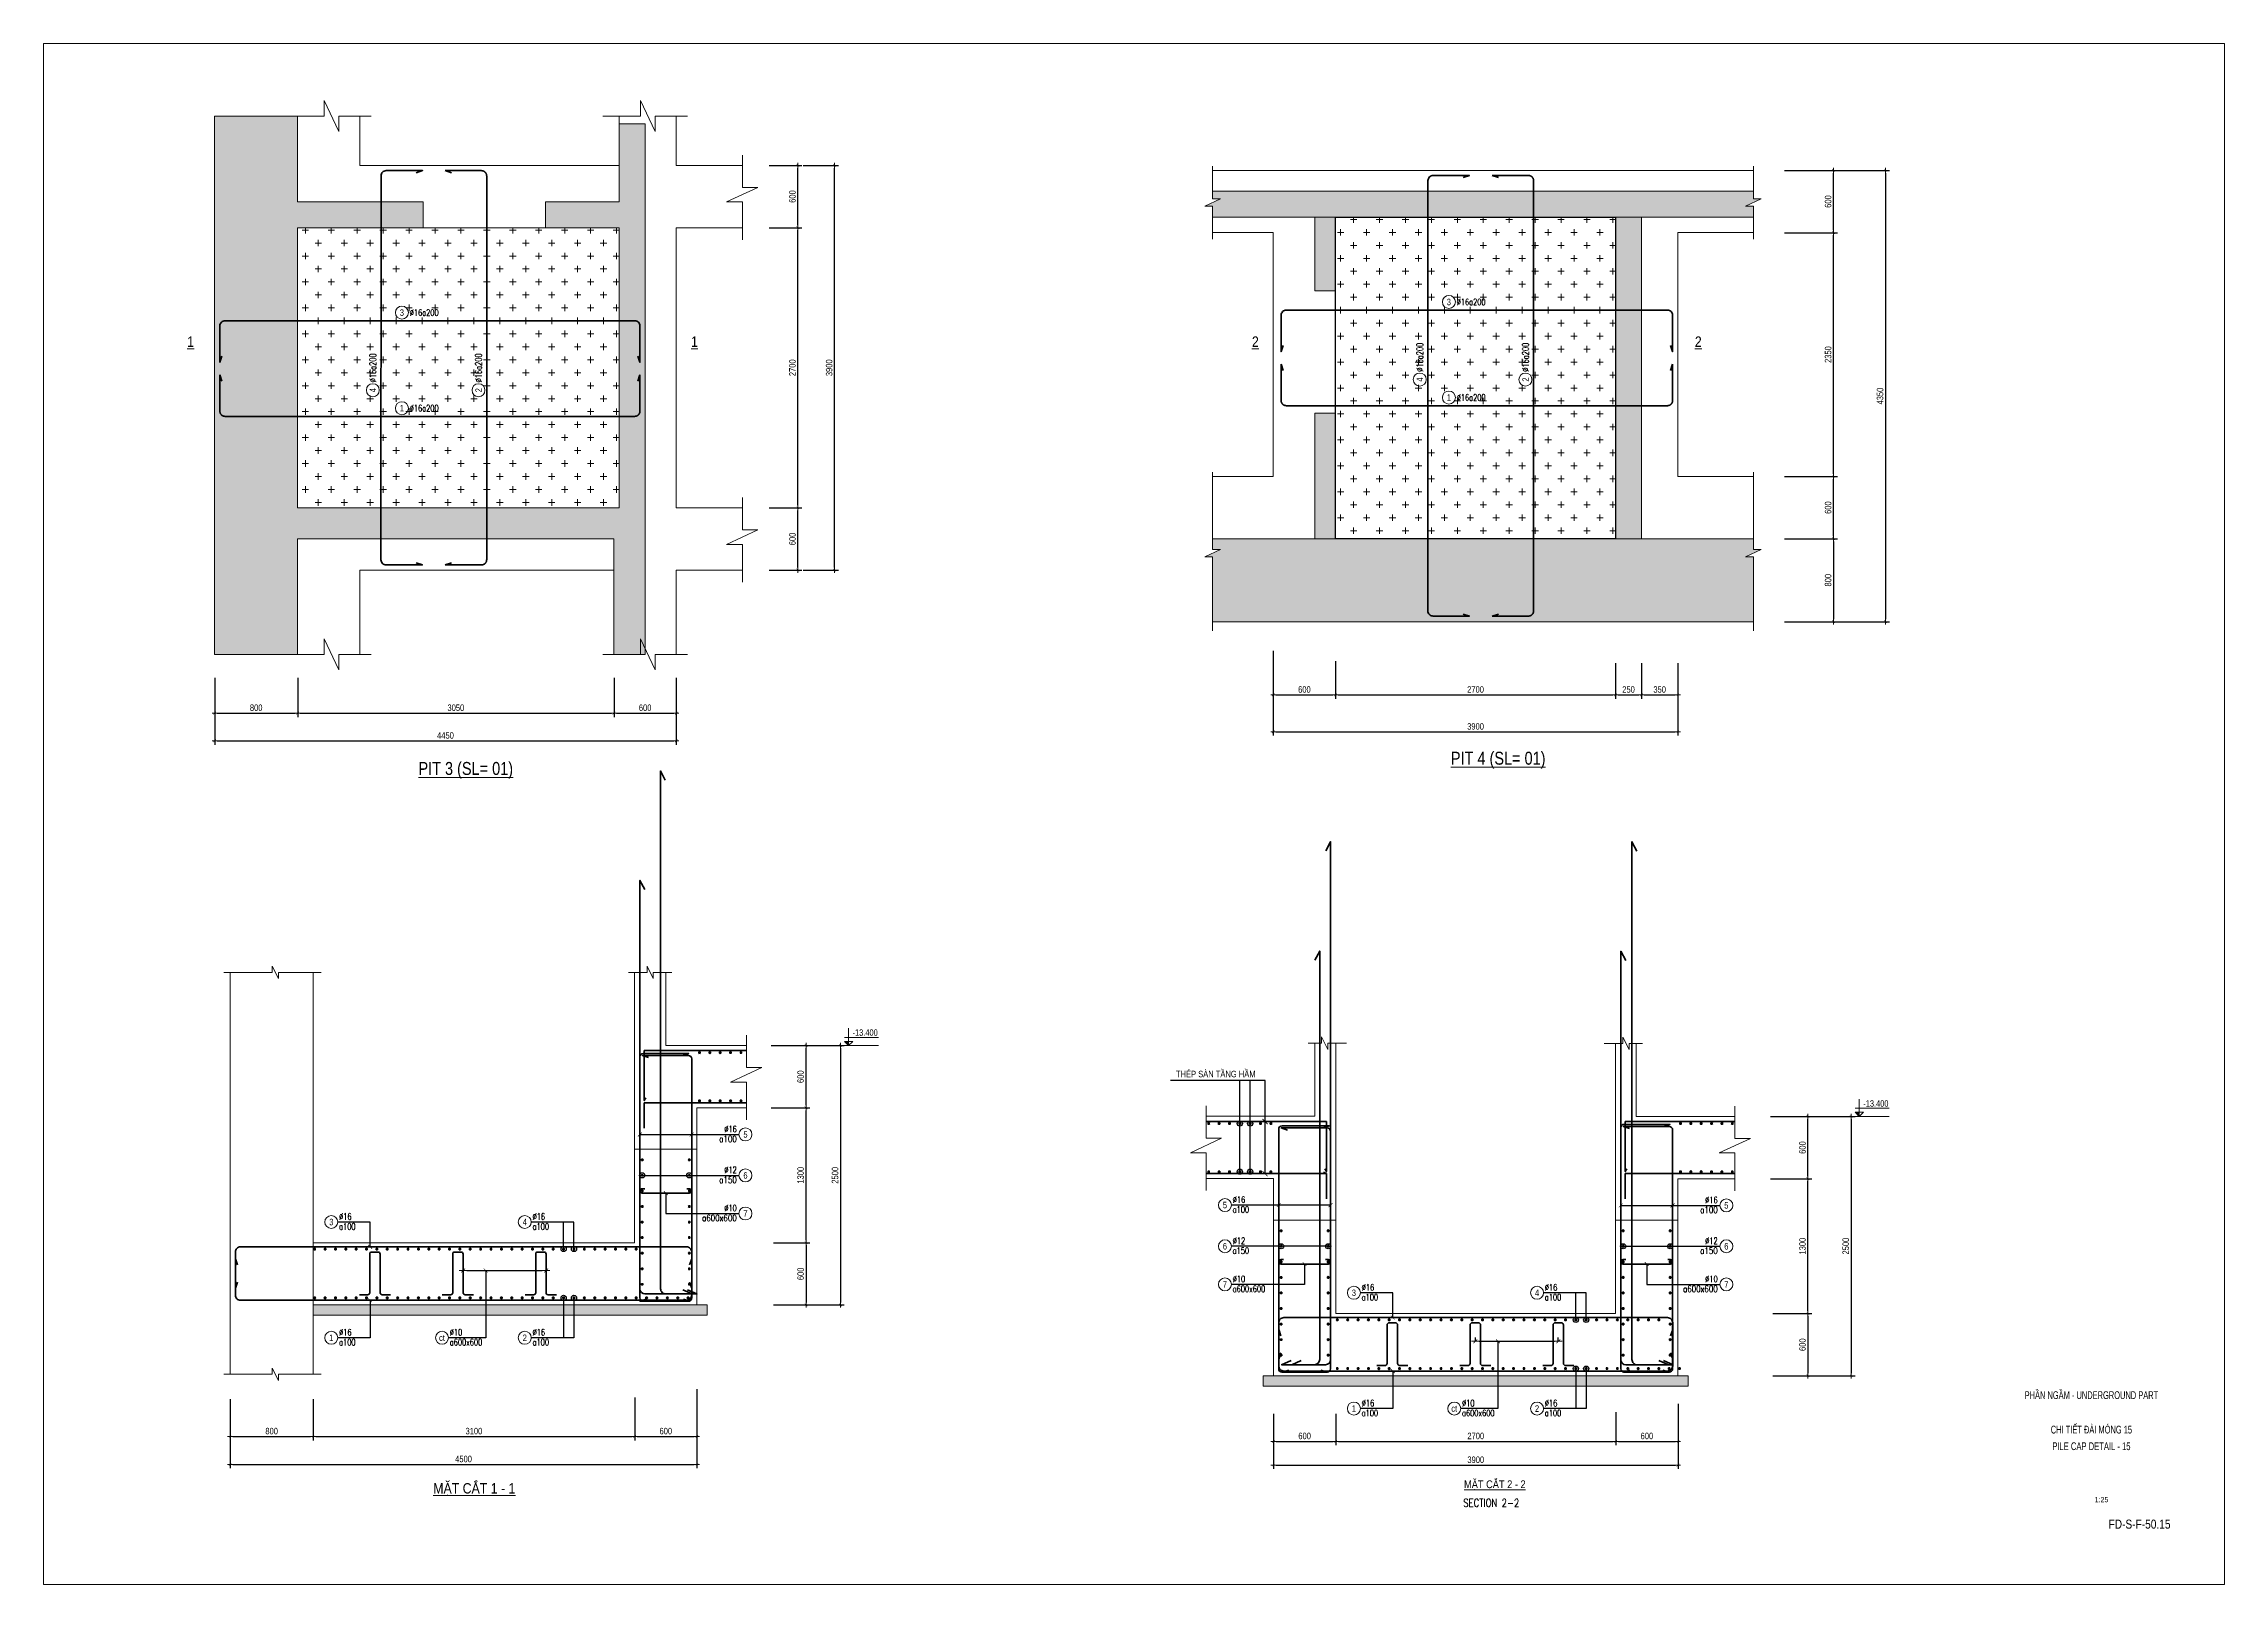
# Paper-space layout 'FD-S-F-50.15' of a CAD drawing. Header units: millimetres. Extents: x 0 to 841, y 0 to 594.
# The model-space entities are those that its viewports show. They can reach past a viewport. Long polylines and large blocks are cut down to what shows.
import ezdxf
from ezdxf.enums import TextEntityAlignment as Align

# ---------------------------------------------------------------- set-up
doc = ezdxf.new("R2010")
doc.units = ezdxf.units.MM
doc.header["$MEASUREMENT"] = 0
doc.linetypes.add('DASHED2', pattern=[0.375, 0.25, -0.125])
doc.linetypes.add('HIDDEN2', pattern=[4.7625, 3.175, -1.5875])
doc.layers.get('Defpoints').update_dxf_attribs({"color": 252})
for name, color, linetype, lineweight in [('$0$NDC_S_THIN LINE', 7, 'Continuous', 20), ('NDC_S_CONTINUOUS', 3, 'Continuous', 20), ('NDC_S_DIM', 1, 'Continuous', 9), ('NDC_S_ENG TITLE', 3, 'Continuous', 20), ('NDC_S_HATCH MATERIAL', 8, 'Continuous', 13), ('NDC_S_HIDDEN', 8, 'HIDDEN2', 13), ('NDC_S_LEADER', 1, 'Continuous', 9), ('NDC_S_OPENING', 9, 'DASHED2', 13), ('NDC_S_REBAR', 4, 'Continuous', 35), ('NDC_S_SLAB', 2, 'Continuous', 18), ('NDC_S_VN TEXT', 7, 'Continuous', 9), ('NDC_S_VN TITLE', 6, 'Continuous', 9)]:
    doc.layers.add(name, color=color, linetype=linetype, lineweight=lineweight)
doc.styles.add('ARIAL', font='arial.ttf', dxfattribs={"width": 0.8})
doc.styles.add('NDC_ARIAL', font='arial.ttf', dxfattribs={"width": 0.8})
doc.styles.add('NDC_DIM', font='', dxfattribs={"width": 0.75})
doc.styles.add('NDC_ROMANS', font='romans.shx', dxfattribs={"width": 0.8})
doc.styles.get('NDC_DIM').set_extended_font_data('Dotum')
doc.dimstyles.new('NDC_1-25', dxfattribs={"dimscale": 25, "dimtxt": 2.5, "dimasz": 1, "dimexe": 1.5, "dimexo": 0, "dimgap": 0.8, "dimtad": 1, "dimdec": 0, "dimdsep": 46, "dimtxsty": 'NDC_ARIAL', "dimblk": 'DIMMARK', "dimcen": 49999.938995, "dimdle": 1.5, "dimclrd": 1, "dimclre": 1, "dimclrt": 3, "dimadec": 0, "dimazin": 0, "dimtfac": 1, "dimtdec": 0, "dimtix": 1, "dimtmove": 2, "dimatfit": 3, "dimfxl": 1, "dimarcsym": 0})
doc.dimstyles.new('NDC_dim_25', dxfattribs={"dimscale": 25, "dimtxt": 2.5, "dimasz": 1.5, "dimexe": 1.5, "dimexo": 0, "dimgap": 1, "dimtad": 1, "dimdec": 0, "dimzin": 0, "dimdsep": 46, "dimtxsty": 'ARIAL', "dimblk": 'DIMMARK', "dimcen": 0.09, "dimdle": 1.2, "dimclrd": 1, "dimclre": 1, "dimclrt": 3, "dimadec": 0, "dimazin": 0, "dimtfac": 1, "dimtdec": 0, "dimtix": 1, "dimtofl": 0, "dimtmove": 0, "dimatfit": 3, "dimfxl": 3.75, "dimfxlon": 1, "dimtolj": 1, "dimtzin": 0, "dimarcsym": 0})
doc.dimstyles.new('NDC_dim_50', dxfattribs={"dimscale": 50, "dimtxt": 2.5, "dimasz": 1.5, "dimexe": 1.5, "dimexo": 0, "dimgap": 1, "dimtad": 1, "dimdec": 0, "dimzin": 0, "dimdsep": 46, "dimtxsty": 'ARIAL', "dimblk": 'DIMMARK', "dimcen": 0.09, "dimdle": 1.2, "dimclrd": 1, "dimclre": 1, "dimclrt": 3, "dimadec": 0, "dimazin": 0, "dimtfac": 1, "dimtdec": 0, "dimtix": 1, "dimtofl": 0, "dimtmove": 0, "dimatfit": 3, "dimfxl": 6, "dimtolj": 1, "dimtzin": 0, "dimarcsym": 0})

psp = doc.layouts.new('FD-S-F-50.15')

# ---------------------------------------------------------------- texts
at = {"color": 1, "linetype": 'Continuous', "style": 'NDC_ARIAL', "width": 0.85}
psp.add_text('1:25', height=2, dxfattribs=at).set_placement((793.62, 32.69), align=Align.MIDDLE_CENTER)
at = {"color": 1, "linetype": 'Continuous', "char_height": 3, "style": 'NDC_ARIAL'}
for s, insert, width, attachment_point in [('{\\W0.6;PHẦN NGẦM - UNDERGROUND PART}', (789.72, 72.93), 79.0015, 5), ('{\\W0.6;CHI TIẾT ĐÀI MÓNG 15}', (789.72, 61.17), 69.0096, 2), ('{\\W0.7;PILE CAP DETAIL - 15}', (789.72, 51.72), 65.5189, 8)]:
    psp.add_mtext(s, dxfattribs=dict(at, insert=insert, width=width, attachment_point=attachment_point))
at = {"color": 1, "linetype": 'Continuous', "insert": (820.23, 23.2), "char_height": 3.5, "attachment_point": 6, "style": 'NDC_ARIAL'}
psp.add_mtext('{\\W0.8;FD-S-F-50.15}', dxfattribs=at)

msp = doc.modelspace()

# ---------------------------------------------------------------- texts
at = {"layer": 'NDC_S_ENG TITLE', "style": 'NDC_ROMANS', "width": 0.8}
msp.add_text('SECTION 2-2', height=75, dxfattribs=at).set_placement((36302.1, 785.7), align=Align.MIDDLE_LEFT)
at = {"layer": 'NDC_S_VN TEXT', "style": 'NDC_ARIAL', "width": 0.85}
for s, height, p in [('%%UMẶT CẮT 1 - 1', 100, (26767.9, 925.6)), ('%%UMẶT CẮT 2 - 2', 75, (36606.8, 964.8))]:
    msp.add_text(s, height=height, dxfattribs=at).set_placement(p, align=Align.MIDDLE_CENTER)
at = {"layer": 'NDC_S_VN TEXT', "insert": (33532.8, 4918.4), "char_height": 62.5, "attachment_point": 4, "rotation": 360, "style": 'NDC_ARIAL', "bg_fill": 3, "box_fill_scale": 1.2, "bg_fill_color": 256, "bg_fill_transparency": 0}
msp.add_mtext('THÉP SÀN TẦNG HẦM', dxfattribs=at)
at = {"layer": 'NDC_S_VN TITLE', "style": 'NDC_ARIAL', "width": 0.85}
for s, p in [('%%U1', (24032.7, 11977.6)), ('%%U1', (28890.4, 11977.6)), ('%%U2', (34298, 11977.6)), ('%%U2', (38568.2, 11977.6))]:
    msp.add_text(s, height=100, dxfattribs=at).set_placement(p, align=Align.MIDDLE_CENTER)

# ---------------------------------------------------------------- blocks, each defined once
blk = doc.blocks.new('DIMMARK')
at = {"layer": 'NDC_S_DIM', "color": 1}
blk.add_line((-1.5, 0), (1, 0), dxfattribs=at)
at = {"layer": 'NDC_S_DIM', "color": 2, "const_width": 0.15}
blk.add_lwpolyline([(-0.5, -0.5), (0.5, 0.5)], dxfattribs=at)
blk = doc.blocks.new('*D495')
at = {"layer": 'Defpoints', "color": 0, "transparency": 16777216}
for p in [(29611, 10376), (29887, 10376), (29611, 9776)]:
    blk.add_point(p, dxfattribs=at)
at = {"layer": 'NDC_S_DIM', "color": 1, "lineweight": -2, "transparency": 16777216}
for p, q in [((29611, 10376), (29925, 10376)), ((29887, 9801), (29887, 10351)), ((29611, 9776), (29925, 9776))]:
    blk.add_line(p, q, dxfattribs=at)
at = {"layer": 'NDC_S_DIM', "color": 1, "lineweight": -2, "transparency": 16777216, "xscale": 25, "yscale": 25, "zscale": 25}
for p, rotation in [((29887, 10376), 90), ((29887, 9776), 270)]:
    blk.add_blockref('DIMMARK', p, dxfattribs=dict(at, rotation=rotation))
at = {"layer": 'NDC_S_DIM', "color": 3, "transparency": 16777216, "insert": (29835, 10076), "char_height": 62.5, "attachment_point": 5, "rotation": 90, "style": 'NDC_ARIAL'}
blk.add_mtext('600', dxfattribs=at)
blk = doc.blocks.new('*D496')
at = {"layer": 'Defpoints', "color": 0, "transparency": 16777216}
for p in [(29611, 13076), (29887, 13076), (29611, 10376)]:
    blk.add_point(p, dxfattribs=at)
at = {"layer": 'NDC_S_DIM', "color": 1, "lineweight": -2, "transparency": 16777216}
for p, q in [((29611, 13076), (29925, 13076)), ((29887, 10401), (29887, 13051)), ((29611, 10376), (29925, 10376))]:
    blk.add_line(p, q, dxfattribs=at)
at = {"layer": 'NDC_S_DIM', "color": 1, "lineweight": -2, "transparency": 16777216, "xscale": 25, "yscale": 25, "zscale": 25}
for p, rotation in [((29887, 13076), 90), ((29887, 10376), 270)]:
    blk.add_blockref('DIMMARK', p, dxfattribs=dict(at, rotation=rotation))
at = {"layer": 'NDC_S_DIM', "color": 3, "transparency": 16777216, "insert": (29835, 11726), "char_height": 62.5, "attachment_point": 5, "rotation": 90, "style": 'NDC_ARIAL'}
blk.add_mtext('2700', dxfattribs=at)
blk = doc.blocks.new('*D497')
at = {"layer": 'Defpoints', "color": 0, "transparency": 16777216}
for p in [(29611, 13676), (29887, 13676), (29611, 13076)]:
    blk.add_point(p, dxfattribs=at)
at = {"layer": 'NDC_S_DIM', "color": 1, "lineweight": -2, "transparency": 16777216}
for p, q in [((29611, 13676), (29925, 13676)), ((29887, 13101), (29887, 13651)), ((29611, 13076), (29925, 13076))]:
    blk.add_line(p, q, dxfattribs=at)
at = {"layer": 'NDC_S_DIM', "color": 1, "lineweight": -2, "transparency": 16777216, "xscale": 25, "yscale": 25, "zscale": 25}
for p, rotation in [((29887, 13676), 90), ((29887, 13076), 270)]:
    blk.add_blockref('DIMMARK', p, dxfattribs=dict(at, rotation=rotation))
at = {"layer": 'NDC_S_DIM', "color": 3, "transparency": 16777216, "insert": (29835, 13376), "char_height": 62.5, "attachment_point": 5, "rotation": 90, "style": 'NDC_ARIAL'}
blk.add_mtext('600', dxfattribs=at)
blk = doc.blocks.new('*D498')
at = {"layer": 'Defpoints', "color": 0, "transparency": 16777216}
for p in [(29937, 13676), (30241, 13676), (29937, 9776)]:
    blk.add_point(p, dxfattribs=at)
at = {"layer": 'NDC_S_DIM', "color": 1, "lineweight": -2, "transparency": 16777216}
for p, q in [((29937, 13676), (30279, 13676)), ((30241, 9801), (30241, 13651)), ((29937, 9776), (30279, 9776))]:
    blk.add_line(p, q, dxfattribs=at)
at = {"layer": 'NDC_S_DIM', "color": 1, "lineweight": -2, "transparency": 16777216, "xscale": 25, "yscale": 25, "zscale": 25}
for p, rotation in [((30241, 13676), 90), ((30241, 9776), 270)]:
    blk.add_blockref('DIMMARK', p, dxfattribs=dict(at, rotation=rotation))
at = {"layer": 'NDC_S_DIM', "color": 3, "transparency": 16777216, "insert": (30189, 11726), "char_height": 62.5, "attachment_point": 5, "rotation": 90, "style": 'NDC_ARIAL'}
blk.add_mtext('3900', dxfattribs=at)
blk = doc.blocks.new('*D499')
at = {"layer": 'Defpoints', "color": 0, "transparency": 16777216}
for p in [(24265, 8736), (25065, 8736), (25065, 8397)]:
    blk.add_point(p, dxfattribs=at)
at = {"layer": 'NDC_S_DIM', "color": 1, "lineweight": -2, "transparency": 16777216}
for p, q in [((24265, 8736), (24265, 8359)), ((25065, 8736), (25065, 8359)), ((24290, 8397), (25040, 8397))]:
    blk.add_line(p, q, dxfattribs=at)
at = {"layer": 'NDC_S_DIM', "color": 1, "lineweight": -2, "transparency": 16777216, "xscale": 25, "yscale": 25, "zscale": 25, "rotation": 180}
blk.add_blockref('DIMMARK', (24265, 8397), dxfattribs=at)
at = {"layer": 'NDC_S_DIM', "color": 1, "lineweight": -2, "transparency": 16777216, "xscale": 25, "yscale": 25, "zscale": 25}
blk.add_blockref('DIMMARK', (25065, 8397), dxfattribs=at)
at = {"layer": 'NDC_S_DIM', "color": 3, "transparency": 16777216, "insert": (24665, 8449), "char_height": 62.5, "attachment_point": 5, "style": 'NDC_ARIAL'}
blk.add_mtext('800', dxfattribs=at)
blk = doc.blocks.new('*D500')
at = {"layer": 'Defpoints', "color": 0, "transparency": 16777216}
for p in [(25065, 8736), (28115, 8736), (28115, 8397)]:
    blk.add_point(p, dxfattribs=at)
at = {"layer": 'NDC_S_DIM', "color": 1, "lineweight": -2, "transparency": 16777216}
for p, q in [((25065, 8736), (25065, 8359)), ((28115, 8736), (28115, 8359)), ((25090, 8397), (28090, 8397))]:
    blk.add_line(p, q, dxfattribs=at)
at = {"layer": 'NDC_S_DIM', "color": 1, "lineweight": -2, "transparency": 16777216, "xscale": 25, "yscale": 25, "zscale": 25, "rotation": 180}
blk.add_blockref('DIMMARK', (25065, 8397), dxfattribs=at)
at = {"layer": 'NDC_S_DIM', "color": 1, "lineweight": -2, "transparency": 16777216, "xscale": 25, "yscale": 25, "zscale": 25}
blk.add_blockref('DIMMARK', (28115, 8397), dxfattribs=at)
at = {"layer": 'NDC_S_DIM', "color": 3, "transparency": 16777216, "insert": (26590, 8449), "char_height": 62.5, "attachment_point": 5, "style": 'NDC_ARIAL'}
blk.add_mtext('3050', dxfattribs=at)
blk = doc.blocks.new('*D501')
at = {"layer": 'Defpoints', "color": 0, "transparency": 16777216}
for p in [(28115, 8736), (28715, 8738), (28715, 8397)]:
    blk.add_point(p, dxfattribs=at)
at = {"layer": 'NDC_S_DIM', "color": 1, "lineweight": -2, "transparency": 16777216}
for p, q in [((28115, 8736), (28115, 8359)), ((28715, 8738), (28715, 8359)), ((28140, 8397), (28690, 8397))]:
    blk.add_line(p, q, dxfattribs=at)
at = {"layer": 'NDC_S_DIM', "color": 1, "lineweight": -2, "transparency": 16777216, "xscale": 25, "yscale": 25, "zscale": 25, "rotation": 180}
blk.add_blockref('DIMMARK', (28115, 8397), dxfattribs=at)
at = {"layer": 'NDC_S_DIM', "color": 1, "lineweight": -2, "transparency": 16777216, "xscale": 25, "yscale": 25, "zscale": 25}
blk.add_blockref('DIMMARK', (28715, 8397), dxfattribs=at)
at = {"layer": 'NDC_S_DIM', "color": 3, "transparency": 16777216, "insert": (28415, 8449), "char_height": 62.5, "attachment_point": 5, "style": 'NDC_ARIAL'}
blk.add_mtext('600', dxfattribs=at)
blk = doc.blocks.new('*D502')
at = {"layer": 'Defpoints', "color": 0, "transparency": 16777216}
for p in [(24265, 8425), (28715, 8425), (28715, 8130)]:
    blk.add_point(p, dxfattribs=at)
at = {"layer": 'NDC_S_DIM', "color": 1, "lineweight": -2, "transparency": 16777216}
for p, q in [((24265, 8425), (24265, 8092)), ((28715, 8425), (28715, 8092)), ((24290, 8130), (28690, 8130))]:
    blk.add_line(p, q, dxfattribs=at)
at = {"layer": 'NDC_S_DIM', "color": 1, "lineweight": -2, "transparency": 16777216, "xscale": 25, "yscale": 25, "zscale": 25, "rotation": 180}
blk.add_blockref('DIMMARK', (24265, 8130), dxfattribs=at)
at = {"layer": 'NDC_S_DIM', "color": 1, "lineweight": -2, "transparency": 16777216, "xscale": 25, "yscale": 25, "zscale": 25}
blk.add_blockref('DIMMARK', (28715, 8130), dxfattribs=at)
at = {"layer": 'NDC_S_DIM', "color": 3, "transparency": 16777216, "insert": (26490, 8182), "char_height": 62.5, "attachment_point": 5, "style": 'NDC_ARIAL'}
blk.add_mtext('4450', dxfattribs=at)
blk = doc.blocks.new('*D503')
at = {"layer": 'Defpoints', "color": 0, "transparency": 16777216}
for p in [(24414, 1784), (25214, 1784), (25214, 1425)]:
    blk.add_point(p, dxfattribs=at)
at = {"layer": 'NDC_S_DIM', "color": 1, "lineweight": -2, "transparency": 16777216}
for p, q in [((24414, 1784), (24414, 1388)), ((25214, 1784), (25214, 1388)), ((24439, 1425), (25189, 1425))]:
    blk.add_line(p, q, dxfattribs=at)
at = {"layer": 'NDC_S_DIM', "color": 1, "lineweight": -2, "transparency": 16777216, "xscale": 25, "yscale": 25, "zscale": 25, "rotation": 180}
blk.add_blockref('DIMMARK', (24414, 1425), dxfattribs=at)
at = {"layer": 'NDC_S_DIM', "color": 1, "lineweight": -2, "transparency": 16777216, "xscale": 25, "yscale": 25, "zscale": 25}
blk.add_blockref('DIMMARK', (25214, 1425), dxfattribs=at)
at = {"layer": 'NDC_S_DIM', "color": 3, "transparency": 16777216, "insert": (24814, 1477), "char_height": 62.5, "attachment_point": 5, "style": 'NDC_ARIAL'}
blk.add_mtext('800', dxfattribs=at)
blk = doc.blocks.new('*D504')
at = {"layer": 'Defpoints', "color": 0, "transparency": 16777216}
for p in [(25214, 1784), (28314, 1802), (28314, 1425)]:
    blk.add_point(p, dxfattribs=at)
at = {"layer": 'NDC_S_DIM', "color": 1, "lineweight": -2, "transparency": 16777216}
for p, q in [((25214, 1784), (25214, 1388)), ((28314, 1802), (28314, 1388)), ((25239, 1425), (28289, 1425))]:
    blk.add_line(p, q, dxfattribs=at)
at = {"layer": 'NDC_S_DIM', "color": 1, "lineweight": -2, "transparency": 16777216, "xscale": 25, "yscale": 25, "zscale": 25, "rotation": 180}
blk.add_blockref('DIMMARK', (25214, 1425), dxfattribs=at)
at = {"layer": 'NDC_S_DIM', "color": 1, "lineweight": -2, "transparency": 16777216, "xscale": 25, "yscale": 25, "zscale": 25}
blk.add_blockref('DIMMARK', (28314, 1425), dxfattribs=at)
at = {"layer": 'NDC_S_DIM', "color": 3, "transparency": 16777216, "insert": (26764, 1477), "char_height": 62.5, "attachment_point": 5, "style": 'NDC_ARIAL'}
blk.add_mtext('3100', dxfattribs=at)
blk = doc.blocks.new('*D505')
at = {"layer": 'Defpoints', "color": 0, "transparency": 16777216}
for p in [(28314, 1802), (28914, 1882), (28914, 1425)]:
    blk.add_point(p, dxfattribs=at)
at = {"layer": 'NDC_S_DIM', "color": 1, "lineweight": -2, "transparency": 16777216}
for p, q in [((28314, 1802), (28314, 1388)), ((28914, 1882), (28914, 1388)), ((28339, 1425), (28889, 1425))]:
    blk.add_line(p, q, dxfattribs=at)
at = {"layer": 'NDC_S_DIM', "color": 1, "lineweight": -2, "transparency": 16777216, "xscale": 25, "yscale": 25, "zscale": 25, "rotation": 180}
blk.add_blockref('DIMMARK', (28314, 1425), dxfattribs=at)
at = {"layer": 'NDC_S_DIM', "color": 1, "lineweight": -2, "transparency": 16777216, "xscale": 25, "yscale": 25, "zscale": 25}
blk.add_blockref('DIMMARK', (28914, 1425), dxfattribs=at)
at = {"layer": 'NDC_S_DIM', "color": 3, "transparency": 16777216, "insert": (28614, 1477), "char_height": 62.5, "attachment_point": 5, "style": 'NDC_ARIAL'}
blk.add_mtext('600', dxfattribs=at)
blk = doc.blocks.new('*D506')
at = {"layer": 'Defpoints', "color": 0, "transparency": 16777216}
for p in [(24414, 1784), (28914, 1882), (28914, 1156)]:
    blk.add_point(p, dxfattribs=at)
at = {"layer": 'NDC_S_DIM', "color": 1, "lineweight": -2, "transparency": 16777216}
for p, q in [((24414, 1784), (24414, 1119)), ((28914, 1882), (28914, 1119)), ((24439, 1156), (28889, 1156))]:
    blk.add_line(p, q, dxfattribs=at)
at = {"layer": 'NDC_S_DIM', "color": 1, "lineweight": -2, "transparency": 16777216, "xscale": 25, "yscale": 25, "zscale": 25, "rotation": 180}
blk.add_blockref('DIMMARK', (24414, 1156), dxfattribs=at)
at = {"layer": 'NDC_S_DIM', "color": 1, "lineweight": -2, "transparency": 16777216, "xscale": 25, "yscale": 25, "zscale": 25}
blk.add_blockref('DIMMARK', (28914, 1156), dxfattribs=at)
at = {"layer": 'NDC_S_DIM', "color": 3, "transparency": 16777216, "insert": (26664, 1208), "char_height": 62.5, "attachment_point": 5, "style": 'NDC_ARIAL'}
blk.add_mtext('4500', dxfattribs=at)
blk = doc.blocks.new('*D507')
at = {"layer": 'Defpoints', "color": 0, "transparency": 16777216}
for p in [(29651, 3293), (29651, 2693), (29966, 2693)]:
    blk.add_point(p, dxfattribs=at)
at = {"layer": 'NDC_S_DIM', "color": 1, "lineweight": -2, "transparency": 16777216}
for p, q in [((29651, 3293), (30003, 3293)), ((29966, 3268), (29966, 2718)), ((29651, 2693), (30003, 2693))]:
    blk.add_line(p, q, dxfattribs=at)
at = {"layer": 'NDC_S_DIM', "color": 1, "lineweight": -2, "transparency": 16777216, "xscale": 25, "yscale": 25, "zscale": 25}
for p, rotation in [((29966, 3293), 90), ((29966, 2693), 270)]:
    blk.add_blockref('DIMMARK', p, dxfattribs=dict(at, rotation=rotation))
at = {"layer": 'NDC_S_DIM', "color": 3, "transparency": 16777216, "insert": (29914, 2993), "char_height": 62.5, "attachment_point": 5, "rotation": 90, "style": 'NDC_ARIAL'}
blk.add_mtext('600', dxfattribs=at)
blk = doc.blocks.new('*D508')
at = {"layer": 'Defpoints', "color": 0, "transparency": 16777216}
for p in [(29630, 4593), (29966, 4593), (29651, 3293)]:
    blk.add_point(p, dxfattribs=at)
at = {"layer": 'NDC_S_DIM', "color": 1, "lineweight": -2, "transparency": 16777216}
for p, q in [((29630, 4593), (30003, 4593)), ((29966, 3318), (29966, 4568)), ((29651, 3293), (30003, 3293))]:
    blk.add_line(p, q, dxfattribs=at)
at = {"layer": 'NDC_S_DIM', "color": 1, "lineweight": -2, "transparency": 16777216, "xscale": 25, "yscale": 25, "zscale": 25}
for p, rotation in [((29966, 4593), 90), ((29966, 3293), 270)]:
    blk.add_blockref('DIMMARK', p, dxfattribs=dict(at, rotation=rotation))
at = {"layer": 'NDC_S_DIM', "color": 3, "transparency": 16777216, "insert": (29914, 3943), "char_height": 62.5, "attachment_point": 5, "rotation": 90, "style": 'NDC_ARIAL'}
blk.add_mtext('1300', dxfattribs=at)
blk = doc.blocks.new('*D509')
at = {"layer": 'Defpoints', "color": 0, "transparency": 16777216}
for p in [(29630, 5193), (29966, 5193), (29630, 4593)]:
    blk.add_point(p, dxfattribs=at)
at = {"layer": 'NDC_S_DIM', "color": 1, "lineweight": -2, "transparency": 16777216}
for p, q in [((29630, 5193), (30003, 5193)), ((29966, 4618), (29966, 5168)), ((29630, 4593), (30003, 4593))]:
    blk.add_line(p, q, dxfattribs=at)
at = {"layer": 'NDC_S_DIM', "color": 1, "lineweight": -2, "transparency": 16777216, "xscale": 25, "yscale": 25, "zscale": 25}
for p, rotation in [((29966, 5193), 90), ((29966, 4593), 270)]:
    blk.add_blockref('DIMMARK', p, dxfattribs=dict(at, rotation=rotation))
at = {"layer": 'NDC_S_DIM', "color": 3, "transparency": 16777216, "insert": (29914, 4893), "char_height": 62.5, "attachment_point": 5, "rotation": 90, "style": 'NDC_ARIAL'}
blk.add_mtext('600', dxfattribs=at)
blk = doc.blocks.new('*D510')
at = {"layer": 'Defpoints', "color": 0, "transparency": 16777216}
for p in [(29630, 5193), (29651, 2693), (30298, 2693)]:
    blk.add_point(p, dxfattribs=at)
at = {"layer": 'NDC_S_DIM', "color": 1, "lineweight": -2, "transparency": 16777216}
for p, q in [((29630, 5193), (30335, 5193)), ((30298, 5168), (30298, 2718)), ((29651, 2693), (30335, 2693))]:
    blk.add_line(p, q, dxfattribs=at)
at = {"layer": 'NDC_S_DIM', "color": 1, "lineweight": -2, "transparency": 16777216, "xscale": 25, "yscale": 25, "zscale": 25}
for p, rotation in [((30298, 5193), 90), ((30298, 2693), 270)]:
    blk.add_blockref('DIMMARK', p, dxfattribs=dict(at, rotation=rotation))
at = {"layer": 'NDC_S_DIM', "color": 3, "transparency": 16777216, "insert": (30246, 3943), "char_height": 62.5, "attachment_point": 5, "rotation": 90, "style": 'NDC_ARIAL'}
blk.add_mtext('2500', dxfattribs=at)
blk = doc.blocks.new('kata_block_TD')
at = {"color": 6, "linetype": 'ByBlock', "lineweight": -2, "style": 'ARIAL', "width": 0.8}
blk.add_attdef('SECTDET2', text='', height=5, dxfattribs=at).set_placement((0, 7.97), align=Align.CENTER)
at = {"color": 0, "linetype": 'ByBlock', "lineweight": -2, "style": 'ARIAL', "width": 0.8}
blk.add_attdef('SECTDET1', text='', height=5, dxfattribs=at).set_placement((0, 1.47), align=Align.CENTER)
at = {"color": 3, "lineweight": 25, "style": 'ARIAL', "width": 0.8}
blk.add_attdef('SSCALE', text='', height=2.5, dxfattribs=at).set_placement((0, -4), align=Align.CENTER)
blk = doc.blocks.new('CD')
blk.add_hatch(color=2).paths.add_polyline_path([(0, 160), (-161, 160), (0, 0)])
at = {"ltscale": 50}
h = blk.add_hatch(dxfattribs=at)
h.set_pattern_fill('ANSI31', color=8, scale=140.625054, style=0)
h.set_pattern_definition([(45, (6e-10, 0), (-315.7, 315.7), [])])
h.paths.add_polyline_path([(0, 160), (0, 0), (161, 160)])
at = {"color": 8, "ltscale": 50}
for p, q in [((1156, 0), (-164, 0)), ((-159, 314), (1147, 314))]:
    blk.add_line(p, q, dxfattribs=at)
for points in [[(0, 0), (-161, 160), (0, 160)], [(0, 669), (0, 0)], [(0, 0), (161, 160), (0, 160)]]:
    blk.add_lwpolyline(points, dxfattribs=at)
at = {"color": 3, "style": 'NDC_ARIAL', "width": 0.7}
blk.add_attdef('COT', (154, 375), '', height=250, dxfattribs=at)
blk = doc.blocks.new('*U631')
blk.add_circle((-2.5, 0), 2.5)
at = {"layer": 'NDC_S_VN TEXT', "color": 7, "style": 'ARIAL', "width": 0.8}
blk.add_attdef('SH2', text='', height=2.5, dxfattribs=at).set_placement((-2.5, 0), align=Align.MIDDLE)
at = {"layer": 'NDC_S_VN TEXT', "color": 3, "style": 'NDC_ROMANS', "width": 0.75}
blk.add_attdef('DKKC1', (0.5, -1.25), '', height=2.5, dxfattribs=at)
blk = doc.blocks.new('kata_block_THEP')
at = {"layer": 'NDC_S_REBAR', "color": 0}
for p, q in [((-0.5, 0), (0.5, 0)), ((-0.35, 0.35), (0.35, -0.35)), ((0.35, 0.35), (-0.35, -0.35)), ((0, 0.5), (0, -0.5))]:
    blk.add_line(p, q, dxfattribs=at)
at = {"layer": 'NDC_S_REBAR', "color": 0, "const_width": 0.0833}
blk.add_lwpolyline([(-0.5, 0, 1), (0.5, 0, 1), (-0.5, 0, 1)], format="xyb", dxfattribs=at)
blk = doc.blocks.new('*U287')
at = {"layer": 'NDC_S_REBAR', "xscale": 25, "yscale": 25, "zscale": 25}
blk.add_blockref('kata_block_THEP', (0, 0), dxfattribs=at)
blk = doc.blocks.new('*U598')
at = {"layer": 'NDC_S_CONTINUOUS', "color": 0, "linetype": 'ByBlock', "lineweight": -2, "transparency": 16777216, "xscale": -1, "rotation": 270}
blk.add_blockref('*U287', (0, 0), dxfattribs=at)
blk = doc.blocks.new('*U599')
at = {"layer": 'NDC_S_DIM', "color": 0, "linetype": 'ByBlock', "lineweight": -2, "transparency": 16777216}
for p in [(0, 1200), (0, 1050), (0, 900), (0, 750), (0, 600), (0, 450), (0, 300), (0, 150), (0, 0)]:
    blk.add_blockref('*U598', p, dxfattribs=at)
blk = doc.blocks.new('*U600')
at = {"layer": 'NDC_S_CONTINUOUS', "color": 0, "linetype": 'ByBlock', "lineweight": -2, "transparency": 16777216, "xscale": -1, "rotation": 270}
blk.add_blockref('*U287', (0, 0), dxfattribs=at)
blk = doc.blocks.new('*U601')
at = {"layer": 'NDC_S_DIM', "color": 0, "linetype": 'ByBlock', "lineweight": -2, "transparency": 16777216}
for p in [(0, 1200), (0, 1050), (0, 900), (0, 750), (0, 600), (0, 450), (0, 300), (0, 150), (0, 0)]:
    blk.add_blockref('*U600', p, dxfattribs=at)
blk = doc.blocks.new('*U633')
blk.add_circle((2.5, 0), 2.5)
at = {"layer": 'NDC_S_VN TEXT', "color": 3, "style": 'NDC_ROMANS'}
for tag, width, p in [('DK2', 0.75, (-0.85, 0.85)), ('KC2', 0.8, (-0.85, -2.97))]:
    blk.add_attdef(tag, text='', height=2.5, dxfattribs=dict(at, width=width)).set_placement(p, align=Align.RIGHT)
at = {"layer": 'NDC_S_VN TEXT', "color": 7, "style": 'ARIAL', "width": 0.8}
blk.add_attdef('SH3', text='', height=2.5, dxfattribs=at).set_placement((2.5, 0), align=Align.MIDDLE)
blk = doc.blocks.new('*U277')
at = {"layer": 'NDC_S_REBAR', "xscale": 25, "yscale": 25, "zscale": 25}
blk.add_blockref('kata_block_THEP', (0, 0), dxfattribs=at)
blk = doc.blocks.new('*U602')
at = {"layer": 'NDC_S_CONTINUOUS', "color": 0, "linetype": 'ByBlock', "lineweight": -2, "transparency": 16777216, "xscale": -1, "rotation": 180}
blk.add_blockref('*U277', (0, 0), dxfattribs=at)
blk = doc.blocks.new('*U603')
at = {"layer": 'NDC_S_DIM', "color": 0, "linetype": 'ByBlock', "lineweight": -2, "transparency": 16777216}
for p in [(0, 0), (100, 0), (200, 0), (300, 0), (400, 0), (500, 0), (600, 0), (700, 0), (800, 0), (900, 0), (1000, 0), (1100, 0), (1200, 0), (1300, 0), (1400, 0), (1500, 0), (1600, 0), (1700, 0), (1800, 0), (1900, 0), (2000, 0), (2100, 0), (2200, 0), (2300, 0), (2400, 0), (2500, 0), (2600, 0), (2700, 0), (2800, 0), (2900, 0), (3000, 0), (3100, 0)]:
    blk.add_blockref('*U602', p, dxfattribs=at)
blk = doc.blocks.new('*U604')
at = {"layer": 'NDC_S_CONTINUOUS', "color": 0, "linetype": 'ByBlock', "lineweight": -2, "transparency": 16777216, "xscale": -1, "rotation": 180}
blk.add_blockref('*U277', (0, 0), dxfattribs=at)
blk = doc.blocks.new('*U605')
at = {"layer": 'NDC_S_DIM', "color": 0, "linetype": 'ByBlock', "lineweight": -2, "transparency": 16777216}
for p in [(0, 0), (100, 0), (200, 0), (300, 0), (400, 0), (500, 0), (600, 0), (700, 0), (800, 0), (900, 0), (1000, 0), (1100, 0), (1200, 0), (1300, 0), (1400, 0), (1500, 0), (1600, 0), (1700, 0), (1800, 0), (1900, 0), (2000, 0), (2100, 0), (2200, 0), (2300, 0), (2400, 0), (2500, 0), (2600, 0), (2700, 0), (2800, 0), (2900, 0), (3000, 0), (3100, 0), (3200, 0), (3300, 0), (3400, 0), (3500, 0), (3600, 0)]:
    blk.add_blockref('*U604', p, dxfattribs=at)
blk = doc.blocks.new('*U632')
blk.add_circle((-2.5, 0), 2.5)
at = {"layer": 'NDC_S_VN TEXT', "color": 7, "style": 'ARIAL', "width": 0.8}
blk.add_attdef('SH2', text='', height=2.5, dxfattribs=at).set_placement((-2.5, 0), align=Align.MIDDLE)
at = {"layer": 'NDC_S_VN TEXT', "color": 3, "style": 'NDC_ROMANS', "width": 0.75}
for tag, p in [('DK1', (0.5, 0.85)), ('KC1', (0.5, -2.97))]:
    blk.add_attdef(tag, p, '', height=2.5, dxfattribs=at)
blk = doc.blocks.new('*U606')
at = {"layer": 'NDC_S_REBAR', "ltscale": 0.005}
blk.add_lwpolyline([(-150, -206), (-70, -206, 0.414214), (-50, -186), (-50, 186, -0.414214), (-30, 206), (30, 206, -0.414214), (50, 186), (50, -186, 0.414214), (70, -206), (150, -206)], format="xyb", dxfattribs=at)
blk = doc.blocks.new('*U607')
at = {"layer": 'NDC_S_DIM', "color": 0, "linetype": 'ByBlock', "lineweight": -2, "transparency": 16777216}
for p in [(0, 0), (800, 0), (1600, 0)]:
    blk.add_blockref('*U606', p, dxfattribs=at)
blk = doc.blocks.new('*D610')
at = {"layer": 'Defpoints', "color": 0, "ltscale": 0.005, "transparency": 16777216}
for p in [(26660, 3025), (27460, 3025), (27460, 3025)]:
    blk.add_point(p, dxfattribs=at)
at = {"layer": 'NDC_S_LEADER', "color": 1, "lineweight": -2, "ltscale": 0.005, "transparency": 16777216}
for p, q in [((26660, 3025), (26660, 3063)), ((26697, 3025), (27422, 3025)), ((27460, 3025), (27460, 3063))]:
    blk.add_line(p, q, dxfattribs=at)
at = {"layer": 'NDC_S_LEADER', "color": 1, "lineweight": -2, "ltscale": 0.005, "transparency": 16777216, "xscale": 37.5, "yscale": 37.5, "zscale": 37.5, "rotation": 180}
blk.add_blockref('DIMMARK', (26660, 3025), dxfattribs=at)
at = {"layer": 'NDC_S_LEADER', "color": 1, "lineweight": -2, "ltscale": 0.005, "transparency": 16777216, "xscale": 37.5, "yscale": 37.5, "zscale": 37.5}
blk.add_blockref('DIMMARK', (27460, 3025), dxfattribs=at)
blk = doc.blocks.new('_ARCHTICK')
at = {"color": 0, "linetype": 'ByBlock', "const_width": 0.15}
blk.add_lwpolyline([(-0.5, -0.5), (0.5, 0.5)], dxfattribs=at)
blk = doc.blocks.new('*U637')
at = {"layer": 'NDC_S_CONTINUOUS', "color": 0, "linetype": 'ByBlock', "lineweight": -2, "transparency": 16777216, "xscale": -1, "rotation": 270}
for p in [(0, 232), (0, -232)]:
    blk.add_blockref('*U287', p, dxfattribs=at)
blk = doc.blocks.new('*U638')
at = {"layer": 'NDC_S_DIM', "color": 0, "linetype": 'ByBlock', "lineweight": -2, "transparency": 16777216}
for p in [(-400, 0), (-300, 0), (-200, 0), (-100, 0), (0, 0)]:
    blk.add_blockref('*U637', p, dxfattribs=at)
blk = doc.blocks.new('*D730')
at = {"layer": 'Defpoints', "color": 0, "transparency": 16777216}
for p in [(39400, 10078), (39400, 9278), (39872, 9278)]:
    blk.add_point(p, dxfattribs=at)
at = {"layer": 'NDC_S_DIM', "color": 1, "lineweight": -2, "transparency": 16777216}
for p, q in [((39400, 10078), (39909, 10078)), ((39872, 10053), (39872, 9303)), ((39400, 9278), (39909, 9278))]:
    blk.add_line(p, q, dxfattribs=at)
at = {"layer": 'NDC_S_DIM', "color": 1, "lineweight": -2, "transparency": 16777216, "xscale": 25, "yscale": 25, "zscale": 25}
for p, rotation in [((39872, 10078), 90), ((39872, 9278), 270)]:
    blk.add_blockref('DIMMARK', p, dxfattribs=dict(at, rotation=rotation))
at = {"layer": 'NDC_S_DIM', "color": 3, "transparency": 16777216, "insert": (39820, 9678), "char_height": 62.5, "attachment_point": 5, "rotation": 90, "style": 'NDC_ARIAL'}
blk.add_mtext('800', dxfattribs=at)
blk = doc.blocks.new('*D731')
at = {"layer": 'Defpoints', "color": 0, "transparency": 16777216}
for p in [(39400, 10678), (39872, 10678), (39400, 10078)]:
    blk.add_point(p, dxfattribs=at)
at = {"layer": 'NDC_S_DIM', "color": 1, "lineweight": -2, "transparency": 16777216}
for p, q in [((39400, 10678), (39909, 10678)), ((39872, 10103), (39872, 10653)), ((39400, 10078), (39909, 10078))]:
    blk.add_line(p, q, dxfattribs=at)
at = {"layer": 'NDC_S_DIM', "color": 1, "lineweight": -2, "transparency": 16777216, "xscale": 25, "yscale": 25, "zscale": 25}
for p, rotation in [((39872, 10678), 90), ((39872, 10078), 270)]:
    blk.add_blockref('DIMMARK', p, dxfattribs=dict(at, rotation=rotation))
at = {"layer": 'NDC_S_DIM', "color": 3, "transparency": 16777216, "insert": (39820, 10378), "char_height": 62.5, "attachment_point": 5, "rotation": 90, "style": 'NDC_ARIAL'}
blk.add_mtext('600', dxfattribs=at)
blk = doc.blocks.new('*D732')
at = {"layer": 'Defpoints', "color": 0, "transparency": 16777216}
for p in [(39400, 13028), (39872, 13028), (39400, 10678)]:
    blk.add_point(p, dxfattribs=at)
at = {"layer": 'NDC_S_DIM', "color": 1, "lineweight": -2, "transparency": 16777216}
for p, q in [((39400, 13028), (39909, 13028)), ((39872, 10703), (39872, 13003)), ((39400, 10678), (39909, 10678))]:
    blk.add_line(p, q, dxfattribs=at)
at = {"layer": 'NDC_S_DIM', "color": 1, "lineweight": -2, "transparency": 16777216, "xscale": 25, "yscale": 25, "zscale": 25}
for p, rotation in [((39872, 13028), 90), ((39872, 10678), 270)]:
    blk.add_blockref('DIMMARK', p, dxfattribs=dict(at, rotation=rotation))
at = {"layer": 'NDC_S_DIM', "color": 3, "transparency": 16777216, "insert": (39820, 11853), "char_height": 62.5, "attachment_point": 5, "rotation": 90, "style": 'NDC_ARIAL'}
blk.add_mtext('2350', dxfattribs=at)
blk = doc.blocks.new('*D733')
at = {"layer": 'Defpoints', "color": 0, "transparency": 16777216}
for p in [(39400, 13628), (39872, 13628), (39400, 13028)]:
    blk.add_point(p, dxfattribs=at)
at = {"layer": 'NDC_S_DIM', "color": 1, "lineweight": -2, "transparency": 16777216}
for p, q in [((39400, 13628), (39909, 13628)), ((39872, 13053), (39872, 13603)), ((39400, 13028), (39909, 13028))]:
    blk.add_line(p, q, dxfattribs=at)
at = {"layer": 'NDC_S_DIM', "color": 1, "lineweight": -2, "transparency": 16777216, "xscale": 25, "yscale": 25, "zscale": 25}
for p, rotation in [((39872, 13628), 90), ((39872, 13028), 270)]:
    blk.add_blockref('DIMMARK', p, dxfattribs=dict(at, rotation=rotation))
at = {"layer": 'NDC_S_DIM', "color": 3, "transparency": 16777216, "insert": (39820, 13328), "char_height": 62.5, "attachment_point": 5, "rotation": 90, "style": 'NDC_ARIAL'}
blk.add_mtext('600', dxfattribs=at)
blk = doc.blocks.new('*D734')
at = {"layer": 'Defpoints', "color": 0, "transparency": 16777216}
for p in [(39400, 13628), (39400, 9278), (40373, 9278)]:
    blk.add_point(p, dxfattribs=at)
at = {"layer": 'NDC_S_DIM', "color": 1, "lineweight": -2, "transparency": 16777216}
for p, q in [((39400, 13628), (40411, 13628)), ((40373, 13603), (40373, 9303)), ((39400, 9278), (40411, 9278))]:
    blk.add_line(p, q, dxfattribs=at)
at = {"layer": 'NDC_S_DIM', "color": 1, "lineweight": -2, "transparency": 16777216, "xscale": 25, "yscale": 25, "zscale": 25}
for p, rotation in [((40373, 13628), 90), ((40373, 9278), 270)]:
    blk.add_blockref('DIMMARK', p, dxfattribs=dict(at, rotation=rotation))
at = {"layer": 'NDC_S_DIM', "color": 3, "transparency": 16777216, "insert": (40321, 11453), "char_height": 62.5, "attachment_point": 5, "rotation": 90, "style": 'NDC_ARIAL'}
blk.add_mtext('4350', dxfattribs=at)
blk = doc.blocks.new('*D735')
at = {"layer": 'Defpoints', "color": 0, "transparency": 16777216}
for p in [(34471, 8899), (35071, 8899), (35071, 8573)]:
    blk.add_point(p, dxfattribs=at)
at = {"layer": 'NDC_S_DIM', "color": 1, "lineweight": -2, "transparency": 16777216}
for p, q in [((34471, 8899), (34471, 8536)), ((35071, 8899), (35071, 8536)), ((34496, 8573), (35046, 8573))]:
    blk.add_line(p, q, dxfattribs=at)
at = {"layer": 'NDC_S_DIM', "color": 1, "lineweight": -2, "transparency": 16777216, "xscale": 25, "yscale": 25, "zscale": 25, "rotation": 180}
blk.add_blockref('DIMMARK', (34471, 8573), dxfattribs=at)
at = {"layer": 'NDC_S_DIM', "color": 1, "lineweight": -2, "transparency": 16777216, "xscale": 25, "yscale": 25, "zscale": 25}
blk.add_blockref('DIMMARK', (35071, 8573), dxfattribs=at)
at = {"layer": 'NDC_S_DIM', "color": 3, "transparency": 16777216, "insert": (34771, 8625), "char_height": 62.5, "attachment_point": 5, "style": 'NDC_ARIAL'}
blk.add_mtext('600', dxfattribs=at)
blk = doc.blocks.new('*D736')
at = {"layer": 'Defpoints', "color": 0, "transparency": 16777216}
for p in [(35071, 8899), (37771, 8880), (37771, 8573)]:
    blk.add_point(p, dxfattribs=at)
at = {"layer": 'NDC_S_DIM', "color": 1, "lineweight": -2, "transparency": 16777216}
for p, q in [((35071, 8899), (35071, 8536)), ((37771, 8880), (37771, 8536)), ((35096, 8573), (37746, 8573))]:
    blk.add_line(p, q, dxfattribs=at)
at = {"layer": 'NDC_S_DIM', "color": 1, "lineweight": -2, "transparency": 16777216, "xscale": 25, "yscale": 25, "zscale": 25, "rotation": 180}
blk.add_blockref('DIMMARK', (35071, 8573), dxfattribs=at)
at = {"layer": 'NDC_S_DIM', "color": 1, "lineweight": -2, "transparency": 16777216, "xscale": 25, "yscale": 25, "zscale": 25}
blk.add_blockref('DIMMARK', (37771, 8573), dxfattribs=at)
at = {"layer": 'NDC_S_DIM', "color": 3, "transparency": 16777216, "insert": (36421, 8625), "char_height": 62.5, "attachment_point": 5, "style": 'NDC_ARIAL'}
blk.add_mtext('2700', dxfattribs=at)
blk = doc.blocks.new('*D737')
at = {"layer": 'Defpoints', "color": 0, "transparency": 16777216}
for p in [(37771, 8880), (38021, 8880), (38021, 8573)]:
    blk.add_point(p, dxfattribs=at)
at = {"layer": 'NDC_S_DIM', "color": 1, "lineweight": -2, "transparency": 16777216}
for p, q in [((37771, 8880), (37771, 8536)), ((38021, 8880), (38021, 8536)), ((37796, 8573), (37996, 8573))]:
    blk.add_line(p, q, dxfattribs=at)
at = {"layer": 'NDC_S_DIM', "color": 1, "lineweight": -2, "transparency": 16777216, "xscale": 25, "yscale": 25, "zscale": 25, "rotation": 180}
blk.add_blockref('DIMMARK', (37771, 8573), dxfattribs=at)
at = {"layer": 'NDC_S_DIM', "color": 1, "lineweight": -2, "transparency": 16777216, "xscale": 25, "yscale": 25, "zscale": 25}
blk.add_blockref('DIMMARK', (38021, 8573), dxfattribs=at)
at = {"layer": 'NDC_S_DIM', "color": 3, "transparency": 16777216, "insert": (37896, 8625), "char_height": 62.5, "attachment_point": 5, "style": 'NDC_ARIAL'}
blk.add_mtext('250', dxfattribs=at)
blk = doc.blocks.new('*D738')
at = {"layer": 'Defpoints', "color": 0, "transparency": 16777216}
for p in [(38021, 8880), (38371, 8880), (38371, 8573)]:
    blk.add_point(p, dxfattribs=at)
at = {"layer": 'NDC_S_DIM', "color": 1, "lineweight": -2, "transparency": 16777216}
for p, q in [((38021, 8880), (38021, 8536)), ((38371, 8880), (38371, 8536)), ((38046, 8573), (38346, 8573))]:
    blk.add_line(p, q, dxfattribs=at)
at = {"layer": 'NDC_S_DIM', "color": 1, "lineweight": -2, "transparency": 16777216, "xscale": 25, "yscale": 25, "zscale": 25, "rotation": 180}
blk.add_blockref('DIMMARK', (38021, 8573), dxfattribs=at)
at = {"layer": 'NDC_S_DIM', "color": 1, "lineweight": -2, "transparency": 16777216, "xscale": 25, "yscale": 25, "zscale": 25}
blk.add_blockref('DIMMARK', (38371, 8573), dxfattribs=at)
at = {"layer": 'NDC_S_DIM', "color": 3, "transparency": 16777216, "insert": (38196, 8625), "char_height": 62.5, "attachment_point": 5, "style": 'NDC_ARIAL'}
blk.add_mtext('350', dxfattribs=at)
blk = doc.blocks.new('*D739')
at = {"layer": 'Defpoints', "color": 0, "transparency": 16777216}
for p in [(34471, 8998), (38371, 8880), (38371, 8217)]:
    blk.add_point(p, dxfattribs=at)
at = {"layer": 'NDC_S_DIM', "color": 1, "lineweight": -2, "transparency": 16777216}
for p, q in [((34471, 8998), (34471, 8180)), ((38371, 8880), (38371, 8180)), ((34496, 8217), (38346, 8217))]:
    blk.add_line(p, q, dxfattribs=at)
at = {"layer": 'NDC_S_DIM', "color": 1, "lineweight": -2, "transparency": 16777216, "xscale": 25, "yscale": 25, "zscale": 25, "rotation": 180}
blk.add_blockref('DIMMARK', (34471, 8217), dxfattribs=at)
at = {"layer": 'NDC_S_DIM', "color": 1, "lineweight": -2, "transparency": 16777216, "xscale": 25, "yscale": 25, "zscale": 25}
blk.add_blockref('DIMMARK', (38371, 8217), dxfattribs=at)
at = {"layer": 'NDC_S_DIM', "color": 3, "transparency": 16777216, "insert": (36421, 8269), "char_height": 62.5, "attachment_point": 5, "style": 'NDC_ARIAL'}
blk.add_mtext('3900', dxfattribs=at)
blk = doc.blocks.new('*D758')
at = {"layer": 'Defpoints', "color": 0, "transparency": 16777216}
for p in [(34473, 1643), (35073, 1643), (35073, 1378)]:
    blk.add_point(p, dxfattribs=at)
at = {"layer": 'NDC_S_DIM', "color": 1, "lineweight": -2, "transparency": 16777216}
for p, q in [((34473, 1643), (34473, 1341)), ((35073, 1643), (35073, 1341)), ((34498, 1378), (35048, 1378))]:
    blk.add_line(p, q, dxfattribs=at)
at = {"layer": 'NDC_S_DIM', "color": 1, "lineweight": -2, "transparency": 16777216, "xscale": 25, "yscale": 25, "zscale": 25, "rotation": 180}
blk.add_blockref('DIMMARK', (34473, 1378), dxfattribs=at)
at = {"layer": 'NDC_S_DIM', "color": 1, "lineweight": -2, "transparency": 16777216, "xscale": 25, "yscale": 25, "zscale": 25}
blk.add_blockref('DIMMARK', (35073, 1378), dxfattribs=at)
at = {"layer": 'NDC_S_DIM', "color": 3, "transparency": 16777216, "insert": (34773, 1430), "char_height": 62.5, "attachment_point": 5, "style": 'NDC_ARIAL'}
blk.add_mtext('600', dxfattribs=at)
blk = doc.blocks.new('*D759')
at = {"layer": 'Defpoints', "color": 0, "transparency": 16777216}
for p in [(35073, 1643), (37773, 1660), (37773, 1378)]:
    blk.add_point(p, dxfattribs=at)
at = {"layer": 'NDC_S_DIM', "color": 1, "lineweight": -2, "transparency": 16777216}
for p, q in [((35073, 1643), (35073, 1341)), ((37773, 1660), (37773, 1341)), ((35098, 1378), (37748, 1378))]:
    blk.add_line(p, q, dxfattribs=at)
at = {"layer": 'NDC_S_DIM', "color": 1, "lineweight": -2, "transparency": 16777216, "xscale": 25, "yscale": 25, "zscale": 25, "rotation": 180}
blk.add_blockref('DIMMARK', (35073, 1378), dxfattribs=at)
at = {"layer": 'NDC_S_DIM', "color": 1, "lineweight": -2, "transparency": 16777216, "xscale": 25, "yscale": 25, "zscale": 25}
blk.add_blockref('DIMMARK', (37773, 1378), dxfattribs=at)
at = {"layer": 'NDC_S_DIM', "color": 3, "transparency": 16777216, "insert": (36423, 1430), "char_height": 62.5, "attachment_point": 5, "style": 'NDC_ARIAL'}
blk.add_mtext('2700', dxfattribs=at)
blk = doc.blocks.new('*D760')
at = {"layer": 'Defpoints', "color": 0, "transparency": 16777216}
for p in [(38373, 1740), (37773, 1660), (38373, 1378)]:
    blk.add_point(p, dxfattribs=at)
at = {"layer": 'NDC_S_DIM', "color": 1, "lineweight": -2, "transparency": 16777216}
for p, q in [((38373, 1740), (38373, 1341)), ((37773, 1660), (37773, 1341)), ((37798, 1378), (38348, 1378))]:
    blk.add_line(p, q, dxfattribs=at)
at = {"layer": 'NDC_S_DIM', "color": 1, "lineweight": -2, "transparency": 16777216, "xscale": 25, "yscale": 25, "zscale": 25, "rotation": 180}
blk.add_blockref('DIMMARK', (37773, 1378), dxfattribs=at)
at = {"layer": 'NDC_S_DIM', "color": 1, "lineweight": -2, "transparency": 16777216, "xscale": 25, "yscale": 25, "zscale": 25}
blk.add_blockref('DIMMARK', (38373, 1378), dxfattribs=at)
at = {"layer": 'NDC_S_DIM', "color": 3, "transparency": 16777216, "insert": (38073, 1430), "char_height": 62.5, "attachment_point": 5, "style": 'NDC_ARIAL'}
blk.add_mtext('600', dxfattribs=at)
blk = doc.blocks.new('*D761')
at = {"layer": 'Defpoints', "color": 0, "transparency": 16777216}
for p in [(38373, 1740), (34473, 1643), (38373, 1149)]:
    blk.add_point(p, dxfattribs=at)
at = {"layer": 'NDC_S_DIM', "color": 1, "lineweight": -2, "transparency": 16777216}
for p, q in [((38373, 1740), (38373, 1112)), ((34473, 1643), (34473, 1112)), ((34498, 1149), (38348, 1149))]:
    blk.add_line(p, q, dxfattribs=at)
at = {"layer": 'NDC_S_DIM', "color": 1, "lineweight": -2, "transparency": 16777216, "xscale": 25, "yscale": 25, "zscale": 25, "rotation": 180}
blk.add_blockref('DIMMARK', (34473, 1149), dxfattribs=at)
at = {"layer": 'NDC_S_DIM', "color": 1, "lineweight": -2, "transparency": 16777216, "xscale": 25, "yscale": 25, "zscale": 25}
blk.add_blockref('DIMMARK', (38373, 1149), dxfattribs=at)
at = {"layer": 'NDC_S_DIM', "color": 3, "transparency": 16777216, "insert": (36423, 1201), "char_height": 62.5, "attachment_point": 5, "style": 'NDC_ARIAL'}
blk.add_mtext('3900', dxfattribs=at)
blk = doc.blocks.new('*D762')
at = {"layer": 'Defpoints', "color": 0, "transparency": 16777216}
for p in [(39286, 2610), (39286, 2010), (39625, 2010)]:
    blk.add_point(p, dxfattribs=at)
at = {"layer": 'NDC_S_DIM', "color": 1, "lineweight": -2, "transparency": 16777216}
for p, q in [((39286, 2610), (39663, 2610)), ((39625, 2585), (39625, 2035)), ((39286, 2010), (39663, 2010))]:
    blk.add_line(p, q, dxfattribs=at)
at = {"layer": 'NDC_S_DIM', "color": 1, "lineweight": -2, "transparency": 16777216, "xscale": 25, "yscale": 25, "zscale": 25}
for p, rotation in [((39625, 2610), 90), ((39625, 2010), 270)]:
    blk.add_blockref('DIMMARK', p, dxfattribs=dict(at, rotation=rotation))
at = {"layer": 'NDC_S_DIM', "color": 3, "transparency": 16777216, "insert": (39573, 2310), "char_height": 62.5, "attachment_point": 5, "rotation": 90, "style": 'NDC_ARIAL'}
blk.add_mtext('600', dxfattribs=at)
blk = doc.blocks.new('*D763')
at = {"layer": 'Defpoints', "color": 0, "transparency": 16777216}
for p in [(39265, 3910), (39625, 3910), (39286, 2610)]:
    blk.add_point(p, dxfattribs=at)
at = {"layer": 'NDC_S_DIM', "color": 1, "lineweight": -2, "transparency": 16777216}
for p, q in [((39265, 3910), (39663, 3910)), ((39625, 2635), (39625, 3885)), ((39286, 2610), (39663, 2610))]:
    blk.add_line(p, q, dxfattribs=at)
at = {"layer": 'NDC_S_DIM', "color": 1, "lineweight": -2, "transparency": 16777216, "xscale": 25, "yscale": 25, "zscale": 25}
for p, rotation in [((39625, 3910), 90), ((39625, 2610), 270)]:
    blk.add_blockref('DIMMARK', p, dxfattribs=dict(at, rotation=rotation))
at = {"layer": 'NDC_S_DIM', "color": 3, "transparency": 16777216, "insert": (39573, 3260), "char_height": 62.5, "attachment_point": 5, "rotation": 90, "style": 'NDC_ARIAL'}
blk.add_mtext('1300', dxfattribs=at)
blk = doc.blocks.new('*D764')
at = {"layer": 'Defpoints', "color": 0, "transparency": 16777216}
for p in [(39265, 4510), (39625, 4510), (39265, 3910)]:
    blk.add_point(p, dxfattribs=at)
at = {"layer": 'NDC_S_DIM', "color": 1, "lineweight": -2, "transparency": 16777216}
for p, q in [((39265, 4510), (39663, 4510)), ((39625, 3935), (39625, 4485)), ((39265, 3910), (39663, 3910))]:
    blk.add_line(p, q, dxfattribs=at)
at = {"layer": 'NDC_S_DIM', "color": 1, "lineweight": -2, "transparency": 16777216, "xscale": 25, "yscale": 25, "zscale": 25}
for p, rotation in [((39625, 4510), 90), ((39625, 3910), 270)]:
    blk.add_blockref('DIMMARK', p, dxfattribs=dict(at, rotation=rotation))
at = {"layer": 'NDC_S_DIM', "color": 3, "transparency": 16777216, "insert": (39573, 4210), "char_height": 62.5, "attachment_point": 5, "rotation": 90, "style": 'NDC_ARIAL'}
blk.add_mtext('600', dxfattribs=at)
blk = doc.blocks.new('*D765')
at = {"layer": 'Defpoints', "color": 0, "transparency": 16777216}
for p in [(39265, 4510), (39286, 2010), (40042, 2010)]:
    blk.add_point(p, dxfattribs=at)
at = {"layer": 'NDC_S_DIM', "color": 1, "lineweight": -2, "transparency": 16777216}
for p, q in [((39265, 4510), (40080, 4510)), ((40042, 4485), (40042, 2035)), ((39286, 2010), (40080, 2010))]:
    blk.add_line(p, q, dxfattribs=at)
at = {"layer": 'NDC_S_DIM', "color": 1, "lineweight": -2, "transparency": 16777216, "xscale": 25, "yscale": 25, "zscale": 25}
for p, rotation in [((40042, 4510), 90), ((40042, 2010), 270)]:
    blk.add_blockref('DIMMARK', p, dxfattribs=dict(at, rotation=rotation))
at = {"layer": 'NDC_S_DIM', "color": 3, "transparency": 16777216, "insert": (39990, 3260), "char_height": 62.5, "attachment_point": 5, "rotation": 90, "style": 'NDC_ARIAL'}
blk.add_mtext('2500', dxfattribs=at)
blk = doc.blocks.new('*U748')
at = {"layer": 'NDC_S_CONTINUOUS', "color": 0, "linetype": 'ByBlock', "lineweight": -2, "transparency": 16777216, "xscale": -1, "rotation": 270}
for p in [(0, 232), (0, -232)]:
    blk.add_blockref('*U287', p, dxfattribs=at)
blk = doc.blocks.new('*U749')
at = {"layer": 'NDC_S_DIM', "color": 0, "linetype": 'ByBlock', "lineweight": -2, "transparency": 16777216}
for p in [(-600, 0), (-500, 0), (-400, 0), (-300, 0), (-200, 0), (-100, 0), (0, 0)]:
    blk.add_blockref('*U748', p, dxfattribs=at)
blk = doc.blocks.new('*U740')
at = {"layer": 'NDC_S_CONTINUOUS', "color": 0, "linetype": 'ByBlock', "lineweight": -2, "transparency": 16777216, "xscale": -1, "rotation": 270}
blk.add_blockref('*U287', (0, 0), dxfattribs=at)
blk = doc.blocks.new('*U741')
at = {"layer": 'NDC_S_DIM', "color": 0, "linetype": 'ByBlock', "lineweight": -2, "transparency": 16777216}
for p in [(0, 1200), (0, 1050), (0, 900), (0, 750), (0, 600), (0, 450), (0, 300), (0, 150), (0, 0)]:
    blk.add_blockref('*U740', p, dxfattribs=at)
blk = doc.blocks.new('*U746')
at = {"layer": 'NDC_S_CONTINUOUS', "color": 0, "linetype": 'ByBlock', "lineweight": -2, "transparency": 16777216, "xscale": -1, "rotation": 270}
blk.add_blockref('*U287', (0, 0), dxfattribs=at)
blk = doc.blocks.new('*U747')
at = {"layer": 'NDC_S_DIM', "color": 0, "linetype": 'ByBlock', "lineweight": -2, "transparency": 16777216}
for p in [(0, 1200), (0, 1050), (0, 900), (0, 750), (0, 600), (0, 450), (0, 300), (0, 150), (0, 0)]:
    blk.add_blockref('*U746', p, dxfattribs=at)
blk = doc.blocks.new('*U750')
at = {"layer": 'NDC_S_CONTINUOUS', "color": 0, "linetype": 'ByBlock', "lineweight": -2, "transparency": 16777216, "xscale": -1, "rotation": 270}
for p in [(0, 232), (0, -232)]:
    blk.add_blockref('*U287', p, dxfattribs=at)
blk = doc.blocks.new('*U751')
at = {"layer": 'NDC_S_DIM', "color": 0, "linetype": 'ByBlock', "lineweight": -2, "transparency": 16777216}
for p in [(-500, 0), (-400, 0), (-300, 0), (-200, 0), (-100, 0), (0, 0)]:
    blk.add_blockref('*U750', p, dxfattribs=at)
blk = doc.blocks.new('*U754')
at = {"layer": 'NDC_S_CONTINUOUS', "color": 0, "linetype": 'ByBlock', "lineweight": -2, "transparency": 16777216, "xscale": -1, "rotation": 270}
blk.add_blockref('*U287', (0, 0), dxfattribs=at)
blk = doc.blocks.new('*U755')
at = {"layer": 'NDC_S_DIM', "color": 0, "linetype": 'ByBlock', "lineweight": -2, "transparency": 16777216}
for p in [(0, 1200), (0, 1050), (0, 900), (0, 750), (0, 600), (0, 450), (0, 300), (0, 150), (0, 0)]:
    blk.add_blockref('*U754', p, dxfattribs=at)
blk = doc.blocks.new('*U752')
at = {"layer": 'NDC_S_CONTINUOUS', "color": 0, "linetype": 'ByBlock', "lineweight": -2, "transparency": 16777216, "xscale": -1, "rotation": 270}
blk.add_blockref('*U287', (0, 0), dxfattribs=at)
blk = doc.blocks.new('*U753')
at = {"layer": 'NDC_S_DIM', "color": 0, "linetype": 'ByBlock', "lineweight": -2, "transparency": 16777216}
for p in [(0, 1200), (0, 1050), (0, 900), (0, 750), (0, 600), (0, 450), (0, 300), (0, 150), (0, 0)]:
    blk.add_blockref('*U752', p, dxfattribs=at)
blk = doc.blocks.new('*U744')
at = {"layer": 'NDC_S_CONTINUOUS', "color": 0, "linetype": 'ByBlock', "lineweight": -2, "transparency": 16777216, "xscale": -1, "rotation": 180}
blk.add_blockref('*U277', (0, 0), dxfattribs=at)
blk = doc.blocks.new('*U745')
at = {"layer": 'NDC_S_DIM', "color": 0, "linetype": 'ByBlock', "lineweight": -2, "transparency": 16777216}
for p in [(0, 0), (100, 0), (200, 0), (300, 0), (400, 0), (500, 0), (600, 0), (700, 0), (800, 0), (900, 0), (1000, 0), (1100, 0), (1200, 0), (1300, 0), (1400, 0), (1500, 0), (1600, 0), (1700, 0), (1800, 0), (1900, 0), (2000, 0), (2100, 0), (2200, 0), (2300, 0), (2400, 0), (2500, 0), (2600, 0), (2700, 0), (2800, 0), (2900, 0), (3000, 0), (3100, 0)]:
    blk.add_blockref('*U744', p, dxfattribs=at)
blk = doc.blocks.new('*U756')
at = {"layer": 'NDC_S_CONTINUOUS', "color": 0, "linetype": 'ByBlock', "lineweight": -2, "transparency": 16777216, "xscale": -1, "rotation": 180}
blk.add_blockref('*U277', (0, 0), dxfattribs=at)
blk = doc.blocks.new('*U757')
at = {"layer": 'NDC_S_DIM', "color": 0, "linetype": 'ByBlock', "lineweight": -2, "transparency": 16777216}
for p in [(0, 0), (100, 0), (200, 0), (300, 0), (400, 0), (500, 0), (600, 0), (700, 0), (800, 0), (900, 0), (1000, 0), (1100, 0), (1200, 0), (1300, 0), (1400, 0), (1500, 0), (1600, 0), (1700, 0), (1800, 0), (1900, 0), (2000, 0), (2100, 0), (2200, 0), (2300, 0), (2400, 0), (2500, 0), (2600, 0), (2700, 0), (2800, 0), (2900, 0), (3000, 0), (3100, 0), (3200, 0), (3300, 0)]:
    blk.add_blockref('*U756', p, dxfattribs=at)
blk = doc.blocks.new('*U742')
at = {"layer": 'NDC_S_REBAR', "ltscale": 0.005}
blk.add_lwpolyline([(-150, -206), (-70, -206, 0.414214), (-50, -186), (-50, 186, -0.414214), (-30, 206), (30, 206, -0.414214), (50, 186), (50, -186, 0.414214), (70, -206), (150, -206)], format="xyb", dxfattribs=at)
blk = doc.blocks.new('*U743')
at = {"layer": 'NDC_S_DIM', "color": 0, "linetype": 'ByBlock', "lineweight": -2, "transparency": 16777216}
for p in [(0, 0), (800, 0), (1600, 0)]:
    blk.add_blockref('*U742', p, dxfattribs=at)
blk = doc.blocks.new('*D766')
at = {"layer": 'Defpoints', "color": 0, "ltscale": 0.005, "transparency": 16777216}
for p in [(36419, 2343), (37219, 2343), (37219, 2343)]:
    blk.add_point(p, dxfattribs=at)
at = {"layer": 'NDC_S_LEADER', "color": 1, "lineweight": -2, "ltscale": 0.005, "transparency": 16777216}
for p, q in [((36419, 2343), (36419, 2380)), ((36456, 2343), (37181, 2343)), ((37219, 2343), (37219, 2380))]:
    blk.add_line(p, q, dxfattribs=at)
at = {"layer": 'NDC_S_LEADER', "color": 1, "lineweight": -2, "ltscale": 0.005, "transparency": 16777216, "xscale": 37.5, "yscale": 37.5, "zscale": 37.5, "rotation": 180}
blk.add_blockref('DIMMARK', (36419, 2343), dxfattribs=at)
at = {"layer": 'NDC_S_LEADER', "color": 1, "lineweight": -2, "ltscale": 0.005, "transparency": 16777216, "xscale": 37.5, "yscale": 37.5, "zscale": 37.5}
blk.add_blockref('DIMMARK', (37219, 2343), dxfattribs=at)

# ---------------------------------------------------------------- dimensions: what is measured, and where the dimension line sits
at = {"layer": 'NDC_S_DIM'}
for base, p1, p2, picture, middle in [((29887.1, 13675.6), (29611.1, 13075.6), (29611.1, 13675.6), '*D497', (29835.2, 13375.6)), ((30241.1, 13675.6), (29936.7, 9775.6), (29936.7, 13675.6), '*D498', (30189.1, 11725.6)), ((39872, 13628.3), (39399.8, 13028.3), (39399.8, 13628.3), '*D733', (39820.1, 13328.3)), ((40373.1, 9278.3), (39399.8, 13628.3), (39399.8, 9278.3), '*D734', (40321.1, 11453.3)), ((29887.1, 13075.6), (29611.1, 10375.6), (29611.1, 13075.6), '*D496', (29835.2, 11725.6)), ((39872, 13028.3), (39399.8, 10678.3), (39399.8, 13028.3), '*D732', (39820, 11853.3)), ((39872, 10678.3), (39399.8, 10078.3), (39399.8, 10678.3), '*D731', (39820.1, 10378.3)), ((29887.1, 10375.6), (29611.1, 9775.6), (29611.1, 10375.6), '*D495', (29835.2, 10075.6)), ((39872, 9278.3), (39399.8, 10078.3), (39399.8, 9278.3), '*D730', (39820.1, 9678.3)), ((29966, 5193.4), (29630.3, 4593.4), (29630.3, 5193.4), '*D509', (29914.1, 4893.4)), ((30297.9, 2693.4), (29630.3, 5193.4), (29651.5, 2693.4), '*D510', (30246, 3943.4)), ((29966, 4593.4), (29651.5, 3293.4), (29630.3, 4593.4), '*D508', (29914.1, 3943.4)), ((39625.2, 4510), (39264.9, 3910), (39264.9, 4510), '*D764', (39573.3, 4210)), ((40042.2, 2010), (39264.9, 4510), (39286.1, 2010), '*D765', (39990.3, 3260)), ((39625.2, 3910), (39286.1, 2610), (39264.9, 3910), '*D763', (39573.3, 3260)), ((29966, 2693.4), (29651.5, 3293.4), (29651.5, 2693.4), '*D507', (29914.1, 2993.4)), ((39625.2, 2010), (39286.1, 2610), (39286.1, 2010), '*D762', (39573.3, 2310))]:
    dim = msp.add_linear_dim(base=base, p1=p1, p2=p2, angle=90, dimstyle='NDC_1-25', dxfattribs=at)
    dim.commit()
    dim.dimension.update_dxf_attribs({"geometry": picture, "text_midpoint": middle})
for base, p1, p2, picture, middle in [((38371, 8217.4), (34470.9, 8997.9), (38371, 8879.9), '*D739', (36421, 8269.4)), ((35070.9, 8573.1), (34470.9, 8899.3), (35070.9, 8899.3), '*D735', (34770.9, 8625)), ((37770.9, 8573.1), (35070.9, 8899.3), (37770.9, 8879.9), '*D736', (36420.9, 8625)), ((38020.9, 8573.1), (37770.9, 8879.9), (38020.9, 8879.9), '*D737', (37895.9, 8625)), ((38371, 8573.1), (38020.9, 8879.9), (38371, 8879.9), '*D738', (38196, 8625)), ((25064.6, 8396.8), (24264.6, 8736.1), (25064.6, 8736.1), '*D499', (24664.6, 8448.7)), ((28114.6, 8396.8), (25064.6, 8736.1), (28114.6, 8736.1), '*D500', (26589.6, 8448.7)), ((28714.6, 8396.8), (28114.6, 8736.1), (28714.6, 8737.8), '*D501', (28414.6, 8448.7)), ((28714.6, 8130), (24264.6, 8424.6), (28714.6, 8424.6), '*D502', (26489.6, 8181.9)), ((28913.8, 1156), (24413.8, 1784.4), (28913.8, 1881.6), '*D506', (26663.8, 1207.9)), ((25213.8, 1425), (24413.8, 1784.4), (25213.8, 1784.4), '*D503', (24813.8, 1476.9)), ((28313.8, 1425), (25213.8, 1784.4), (28313.8, 1801.6), '*D504', (26763.8, 1476.9)), ((28913.8, 1425), (28313.8, 1801.6), (28913.8, 1881.6), '*D505', (28613.8, 1476.9)), ((38372.9, 1149.4), (34472.9, 1642.7), (38372.9, 1739.9), '*D761', (36422.9, 1201.3)), ((38372.9, 1378.5), (37772.9, 1659.9), (38372.9, 1739.9), '*D760', (38072.9, 1430.4)), ((35072.9, 1378.5), (34472.9, 1642.7), (35072.9, 1642.7), '*D758', (34772.9, 1430.4)), ((37772.9, 1378.5), (35072.9, 1642.7), (37772.9, 1659.9), '*D759', (36422.9, 1430.4))]:
    dim = msp.add_linear_dim(base=base, p1=p1, p2=p2, dimstyle='NDC_1-25', dxfattribs=at)
    dim.commit()
    dim.dimension.update_dxf_attribs({"geometry": picture, "text_midpoint": middle})
at = {"layer": 'NDC_S_LEADER', "ltscale": 0.005}
for p1, p2, picture, middle in [((26659.5, 3025.1), (27459.5, 3025.1), '*D610', (27059.5, 3025.1)), ((36418.7, 2342.9), (37218.7, 2342.9), '*D766', (36818.7, 2342.9))]:
    dim = msp.add_aligned_dim(p1=p1, p2=p2, distance=0, text=' ', dimstyle='NDC_1-25', override={"dimasz": 1.5, "dimldrblk": 'ARCHTICK'}, dxfattribs=at)
    dim.commit()
    dim.dimension.update_dxf_attribs({"geometry": picture, "text_midpoint": middle})

# ---------------------------------------------------------------- hatches: boundary and pattern name
at = {"layer": '$0$NDC_S_THIN LINE', "ltscale": 100}
h = msp.add_hatch(color=251, dxfattribs=at)
h.dxf.hatch_style = 1
h.paths.add_polyline_path([(25064.6, 13075.6), (26274.6, 13075.6), (26274.6, 13325.6), (25064.6, 13325.6), (25064.6, 14151.4), (24264.6, 14151.4), (24264.6, 8962.9), (25064.6, 8962.9), (25064.6, 10075.6), (28114.6, 10075.6), (28114.6, 8962.9), (28414.6, 8962.9), (28414.6, 14075.6), (28164.6, 14075.6), (28164.6, 13325.6), (27454.6, 13325.6), (27454.6, 13075.6), (28164.6, 13075.6), (28164.6, 10375.6), (25064.6, 10375.6)])
h = msp.add_hatch(dxfattribs=at)
h.set_pattern_fill('BTLOT', color=251, scale=10, pattern_type=2)
h.set_pattern_definition([(50, (-139736.52, -125248.853), (71.726018, -6.275213), [7.5, -82.5]), (355, (-139736.52, -125248.85), (-13.875133, 75.219213), [6, -66]), (100.451444, (-139730.545, -125249.376), (57.850885, 68.944), [6.37402, -70.11421]), (46.1842, (-139736.52, -125228.85), (106.724133, -16.551928), [11.25, -123.75]), (96.635635, (-139727.63, -125230.23), (93.466195, 97.41186), [9.561034, -105.171376]), (351.184164, (-139736.52, -125228.85), (93.466195, 97.41186), [9, -99]), (21, (-139726.52, -125233.853), (59.690705, -40.261889), [7.5, -82.5]), (326, (-139726.52, -125233.85), (24.331533, 72.515005), [6, -66]), (71.451445, (-139721.55, -125237.21), (84.022238, 32.253115), [6.37402, -70.11421]), (37.5, (-139736.523, -125248.853), (1.2159855, 33.2893854), [0, -65.2, 0, -67, 0, -66.25]), (7.5, (-139736.523, -125248.853), (26.306954, 39.441171), [0, -38.2, 0, -63.7, 0, -25.25]), (327.5, (-139758.823, -125248.853), (53.3822436, -2.2554872), [0, -25, 0, -78, 0, -103.5]), (317.5, (-139768.823, -125248.853), (58.318617, 10.010498), [0, -32.5, 0, -51.8, 0, -73.5])])
h.paths.add_polyline_path([(29013.8, 2592.8), (29013.8, 2694.1), (25313.8, 2693.4), (25313.8, 2691.7), (25213.8, 2691.7), (25213.8, 2591.7)])
h = msp.add_hatch(dxfattribs=at)
h.set_pattern_fill('BTLOT', color=251, scale=10, pattern_type=2)
h.set_pattern_definition([(50, (-59227.08, 43430.585), (71.726018, -6.275213), [7.5, -82.5]), (355, (-59227.08, 43430.585), (-13.875133, 75.219213), [6, -66]), (100.451444, (-59221.1, 43430.06), (57.850885, 68.944), [6.37402, -70.11421]), (46.1842, (-59227.08, 43450.585), (106.72413, -16.55193), [11.25, -123.75]), (96.63564, (-59218.18, 43449.2), (93.46619, 97.41186), [9.56103, -105.17138]), (351.18416, (-59227.08, 43450.58), (93.4662, 97.41186), [9, -99]), (21, (-59217.08, 43445.585), (59.690705, -40.26189), [7.5, -82.5]), (326, (-59217.08, 43445.585), (24.331533, 72.515005), [6, -66]), (71.451445, (-59212.104, 43442.23), (84.022238, 32.253115), [6.37402, -70.11421]), (37.5, (-59227.078, 43430.585), (1.2159855, 33.2893854), [0, -65.2, 0, -67, 0, -66.25]), (7.5, (-59227.078, 43430.585), (26.306954, 39.441171), [0, -38.2, 0, -63.7, 0, -25.25]), (327.5, (-59249.378, 43430.585), (53.3822436, -2.255487), [0, -25, 0, -78, 0, -103.5]), (317.5, (-59259.38, 43430.585), (58.318617, 10.010498), [0, -32.5, 0, -51.8, 0, -73.5])])
h.paths.add_polyline_path([(38471.5, 2009.7), (38371.5, 2009.7), (34472.9, 2011.4), (34372.9, 2010.6), (34372.9, 1908.9), (38471.5, 1909.7)])
at = {"layer": 'NDC_S_HATCH MATERIAL'}
h = msp.add_hatch(color=251, dxfattribs=at)
h.dxf.hatch_style = 1
h.paths.add_polyline_path([(39099.6, 13282.8), (39023.8, 13282.8), (39173.9, 13353.1), (39099.6, 13353.1), (39099.6, 13428.3), (33886.1, 13428.3), (33886.1, 13353.1), (33960.5, 13353.1), (33810.4, 13282.8), (33886.1, 13282.8), (33886.1, 13178.3), (39099.6, 13178.3)])
h.paths.add_polyline_path([(35070.9, 13178.3), (34870.9, 13178.3), (34870.9, 12468.3), (35070.9, 12468.3)])
h.paths.add_polyline_path([(35070.9, 11288.3), (34870.9, 11288.3), (34870.9, 10078.3), (35070.9, 10078.3)])
h.paths.add_polyline_path([(38020.9, 13178.3), (37770.9, 13178.3), (37770.9, 10078.3), (38020.9, 10078.3)])
h = msp.add_hatch(dxfattribs=at)
h.set_pattern_fill('CROSS', color=251, scale=500)
h.set_pattern_definition([(0, (13857.63, 1052.72), (125, 125), [62.5, -187.5]), (90, (13888.88, 1021.47), (-125, 125), [62.5, -187.5])])
h.paths.add_polyline_path([(28164.6, 13075.6), (25064.6, 13075.6), (25064.6, 10375.6), (26273.4, 10375.6), (27455.8, 10375.6), (28163.4, 10375.6)])
h = msp.add_hatch(dxfattribs=at)
h.set_pattern_fill('CROSS', color=251, scale=500)
h.set_pattern_definition([(0, (23463.96, 1155.51), (125, 125), [62.5, -187.5]), (90, (23495.21, 1124.26), (-125, 125), [62.5, -187.5])])
h.paths.add_polyline_path([(37770.9, 13178.3), (35070.9, 13178.3), (35070.9, 10078.3), (35879.7, 10078.3), (37062.1, 10078.3), (37770.9, 10078.3)])
h = msp.add_hatch(color=251, dxfattribs=at)
h.dxf.hatch_style = 1
h.paths.add_polyline_path([(39099.6, 9903.6), (39023.8, 9903.6), (39173.9, 9973.9), (39099.6, 9973.9), (39099.6, 10078.3), (38020.9, 10078.3), (37770.9, 10078.3), (35070.9, 10078.3), (33886.1, 10078.3), (33886.1, 9973.9), (33960.5, 9973.9), (33810.4, 9903.6), (33886.1, 9903.6), (33886.1, 9278.3), (39099.6, 9278.3)])

# ---------------------------------------------------------------- linework, layer by layer
at = {"ltscale": 100}
msp.add_lwpolyline([(35070.9, 13178.3), (37770.9, 13178.3), (37770.9, 10078.3), (35070.9, 10078.3)], close=True, dxfattribs=at)
at = {"layer": 'NDC_S_CONTINUOUS'}
for p, q in [((25664.6, 13675.6), (25664.6, 14151.4)), ((28714.6, 13675.6), (28714.6, 14151.4)), ((25664.6, 13675.6), (28164.6, 13675.6)), ((28714.6, 13675.6), (29352.3, 13675.6)), ((33886.1, 13628.3), (39099.6, 13628.3)), ((26274.6, 13075.6), (27454.6, 13075.6)), ((28714.6, 10375.6), (28714.6, 13075.6)), ((28714.6, 13075.6), (29352.3, 13075.6)), ((35880.9, 13178.3), (37060.9, 13178.3)), ((28714.6, 10375.6), (29352.3, 10375.6)), ((34870.9, 10078.3), (33886.1, 10078.3)), ((38020.9, 10078.3), (39099.6, 10078.3)), ((28114.6, 9775.6), (25664.6, 9775.6)), ((25664.6, 8962.9), (25664.6, 9775.6)), ((28714.6, 8962.9), (28714.6, 9775.6)), ((29352.3, 9775.6), (28714.6, 9775.6)), ((39099.6, 9278.3), (33886.1, 9278.3)), ((28313.8, 5193.4), (28313.8, 5898)), ((28613.8, 5193.4), (28613.8, 5898)), ((34872.9, 4511.1), (34872.9, 5215.7)), ((35072.9, 4511.1), (35072.9, 5215.7)), ((37770.9, 4510), (37770.9, 5214.6)), ((37970.9, 4510), (37970.9, 5214.6)), ((33824.2, 4511.1), (34872.9, 4511.1)), ((35072.9, 4511.1), (35072.9, 2611.1)), ((37770.9, 2610), (37770.9, 4510)), ((37970.9, 4510), (38921.6, 4510)), ((33824.2, 3911.1), (34472.9, 3911.1)), ((34472.9, 3911.1), (34472.9, 2011.4)), ((38371.5, 3910), (38371.5, 2009.7)), ((38371.5, 3910), (38921.6, 3910)), ((35072.9, 2611.1), (37770.9, 2610)), ((34472.9, 2011.4), (38371.5, 2009.7))]:
    msp.add_line(p, q, dxfattribs=at)
for points in [[(33886.1, 13028.3), (34470.9, 13028.3), (34470.9, 10678.3), (33886.1, 10678.3)], [(39099.6, 13028.3), (38371, 13028.3), (38371, 10678.3), (39099.6, 10678.3)], [(24413.8, 2024.7), (24413.8, 2024.7), (24413.8, 5898), (24413.8, 5898)], [(25213.8, 5898), (25213.8, 5898), (25213.8, 3293.4), (28313.8, 3293.4), (28313.8, 5193.4)], [(28613.8, 5193.4), (29390.9, 5193.4)], [(29390.9, 4593.4), (28913.8, 4593.4), (28913.8, 2693.4), (25213.8, 2693.4), (25213.8, 2024.7), (25213.8, 2024.7)]]:
    msp.add_lwpolyline(points, dxfattribs=at)
at = {"layer": 'NDC_S_DIM'}
for points in [[(25291.4, 5898), (24878.8, 5898), (24878.8, 5838), (24818.8, 5958), (24818.8, 5898), (24353.8, 5898)], [(28673.8, 5898), (28493.8, 5898), (28493.8, 5838), (28433.8, 5958), (28433.8, 5898), (28253.8, 5898)], [(35175.8, 5215.7), (34995.8, 5215.7), (34995.8, 5155.7), (34935.8, 5275.7), (34935.8, 5215.7), (34805.8, 5215.7)], [(38030.9, 5214.6), (37900.9, 5214.6), (37900.9, 5154.6), (37840.9, 5274.6), (37840.9, 5214.6), (37660.9, 5214.6)], [(25291.4, 2024.7), (24878.8, 2024.7), (24878.8, 1964.7), (24818.8, 2084.7), (24818.8, 2024.7), (24353.8, 2024.7)]]:
    msp.add_lwpolyline(points, dxfattribs=at)
at = {"layer": 'NDC_S_HATCH MATERIAL', "ltscale": 100}
for p, q in [((33886.1, 13669.3), (33886.1, 13353.1)), ((39099.6, 13669.3), (39099.6, 13353.1)), ((33810.4, 13282.8), (33960.5, 13353.1)), ((33886.1, 13282.8), (33810.4, 13282.8)), ((33886.1, 13353.1), (33960.5, 13353.1)), ((33886.1, 12964.9), (33886.1, 13282.8)), ((39023.8, 13282.8), (39173.9, 13353.1)), ((39099.6, 13282.8), (39023.8, 13282.8)), ((39099.6, 13353.1), (39173.9, 13353.1)), ((39099.6, 12964.9), (39099.6, 13282.8)), ((33886.1, 10719.3), (33886.1, 9973.9)), ((39099.6, 10719.3), (39099.6, 9973.9)), ((33810.4, 9903.6), (33960.5, 9973.9)), ((33886.1, 9903.6), (33810.4, 9903.6)), ((33886.1, 9973.9), (33960.5, 9973.9)), ((33886.1, 9191.1), (33886.1, 9903.6)), ((39023.8, 9903.6), (39173.9, 9973.9)), ((39099.6, 9903.6), (39023.8, 9903.6)), ((39099.6, 9973.9), (39173.9, 9973.9)), ((39099.6, 9191.1), (39099.6, 9903.6)), ((28913.8, 2693.4), (29013.8, 2693.4)), ((29013.8, 2693.4), (29013.8, 2593.4)), ((34472.9, 2011.4), (34372.9, 2011.4)), ((34372.9, 2009.7), (34372.9, 1909.7)), ((38471.5, 1909.7), (34372.9, 1909.7)), ((38371.5, 2009.7), (38471.5, 2009.7)), ((38471.5, 2009.7), (38471.5, 1909.7))]:
    msp.add_line(p, q, dxfattribs=at)
msp.add_lwpolyline([(29013.8, 2593.4), (25213.8, 2593.4)], dxfattribs=at)
at = {"layer": 'NDC_S_HIDDEN', "ltscale": 100}
for p, q in [((25321.2, 14151.4), (25321.2, 14302.9)), ((25321.2, 14302.9), (25461.8, 14002.6)), ((28371.2, 14151.4), (28371.2, 14302.9)), ((28371.2, 14302.9), (28511.8, 14002.6)), ((24956.5, 14151.4), (25321.2, 14151.4)), ((25772.8, 14151.4), (25461.8, 14151.4)), ((25461.8, 14151.4), (25461.8, 14002.6)), ((28006.5, 14151.4), (28371.2, 14151.4)), ((28822.8, 14151.4), (28511.8, 14151.4)), ((28511.8, 14151.4), (28511.8, 14002.6)), ((29352.3, 13775.6), (29352.3, 13464.5)), ((29200.8, 13323.9), (29501.1, 13464.5)), ((29352.3, 13464.5), (29501.1, 13464.5)), ((29352.3, 13323.9), (29200.8, 13323.9)), ((29352.3, 12959.2), (29352.3, 13323.9)), ((29352.3, 10475.6), (29352.3, 10164.5)), ((29200.8, 10023.9), (29501.1, 10164.5)), ((29352.3, 10164.5), (29501.1, 10164.5)), ((29352.3, 10023.9), (29200.8, 10023.9)), ((29352.3, 9659.2), (29352.3, 10023.9)), ((25321.2, 8962.9), (25321.2, 9114.4)), ((25321.2, 9114.4), (25461.8, 8814.1)), ((28371.2, 8962.9), (28371.2, 9114.4)), ((28371.2, 9114.4), (28511.8, 8814.1)), ((24956.5, 8962.9), (25321.2, 8962.9)), ((25772.8, 8962.9), (25461.8, 8962.9)), ((25461.8, 8962.9), (25461.8, 8814.1)), ((28006.5, 8962.9), (28371.2, 8962.9)), ((28822.8, 8962.9), (28511.8, 8962.9)), ((28511.8, 8962.9), (28511.8, 8814.1)), ((29390.9, 5293.4), (29390.9, 4982.4)), ((29239.4, 4841.8), (29539.7, 4982.4)), ((29390.9, 4841.8), (29239.4, 4841.8)), ((29390.9, 4982.4), (29539.7, 4982.4)), ((29390.9, 4477.1), (29390.9, 4841.8)), ((33824.2, 4611.1), (33824.2, 4300.1)), ((38921.6, 4610), (38921.6, 4298.9)), ((33672.6, 4159.5), (33972.9, 4300.1)), ((33824.2, 4300.1), (33972.9, 4300.1)), ((38770.1, 4158.4), (39070.4, 4298.9)), ((38921.6, 4298.9), (39070.4, 4298.9)), ((33824.2, 4159.5), (33672.6, 4159.5)), ((33824.2, 3794.8), (33824.2, 4159.5)), ((38921.6, 4158.4), (38770.1, 4158.4)), ((38921.6, 3793.6), (38921.6, 4158.4))]:
    msp.add_line(p, q, dxfattribs=at)
at = {"layer": 'NDC_S_OPENING', "ltscale": 500}
for p, q in [((28913.8, 4193.4), (28313.8, 4193.4)), ((34472.9, 3511.1), (35072.9, 3511.1)), ((37770.9, 3511.1), (38370.9, 3511.1))]:
    msp.add_line(p, q, dxfattribs=at)
msp.add_lwpolyline([(25213.8, 3293.4), (25213.8, 2693.4)], dxfattribs=at)
at = {"layer": 'NDC_S_REBAR', "ltscale": 0.005}
for p, q in [((28405.6, 4642.3), (28405.6, 4398.1)), ((34982.5, 3958.8), (34982.5, 3714.7)), ((37863.4, 3958.8), (37863.4, 3714.7))]:
    msp.add_line(p, q, dxfattribs=at)
at = {"layer": 'NDC_S_REBAR', "ltscale": 250}
for points in [[(26207.7, 9845.6), (26267.7, 9825.6), (25917.7, 9825.6, -0.4142136), (25867.7, 9875.6), (25868.4, 13575.6, -0.4142136), (25918.4, 13625.6), (26268.4, 13625.6), (26208.4, 13605.6)], [(36301.5, 9352.4), (36361.5, 9332.4), (36011.5, 9332.4, -0.4142136), (35961.5, 9382.4), (35962.2, 13529.2, -0.4142136), (36012.2, 13579.2), (36362.2, 13579.2), (36302.2, 13559.2)], [(34566.6, 11941.7), (34546.6, 11881.7), (34546.6, 12231.7, -0.4142136), (34596.6, 12281.7), (38270.9, 12281.7, -0.4142136), (38320.9, 12231.7), (38320.9, 11881.7), (38300.9, 11941.7)], [(24334.6, 11838.9), (24314.6, 11778.9), (24314.6, 12128.9, -0.4142136), (24364.6, 12178.9), (28314.6, 12178.9, -0.4142136), (28364.6, 12128.9), (28364.6, 11778.9), (28344.6, 11838.9)]]:
    msp.add_lwpolyline(points, format="xyb", dxfattribs=at)
at = {"layer": 'NDC_S_REBAR', "linetype": 'DASHED2', "ltscale": 250}
for points in [[(26547, 9845.6), (26487, 9825.6), (26837, 9825.6, 0.4142136), (26887, 9875.6), (26887, 13575.6, 0.4142136), (26837, 13625.6), (26487, 13625.6), (26547, 13605.6)], [(36640.8, 9352.4), (36580.8, 9332.4), (36930.8, 9332.4, 0.4142136), (36980.8, 9382.4), (36980.8, 13529.2, 0.4142136), (36930.8, 13579.2), (36580.8, 13579.2), (36640.8, 13559.2)], [(24334.6, 11597.6), (24314.6, 11657.6), (24314.6, 11307.6, 0.4142136), (24364.6, 11257.6), (28314.6, 11257.6, 0.4142136), (28364.6, 11307.6), (28364.6, 11657.6), (28344.6, 11597.6)], [(34566.6, 11700.4), (34546.6, 11760.4), (34546.6, 11410.4, 0.4142136), (34596.6, 11360.4), (38270.9, 11360.4, 0.4142136), (38320.9, 11410.4), (38320.9, 11760.4), (38300.9, 11700.4)]]:
    msp.add_lwpolyline(points, format="xyb", dxfattribs=at)
at = {"layer": 'NDC_S_REBAR', "color": 8, "ltscale": 0.005}
for points in [[(28823.3, 2840), (28914.7, 2799.7), (28613.8, 2799.7, -0.4142142), (28563.8, 2849.7), (28563.8, 7840.6), (28609.2, 7751.5)], [(34642.5, 2157.8), (34551, 2117.4), (34972.9, 2117.4, 0.4142142), (35022.9, 2167.4), (35022.9, 7158.3), (34977.5, 7069.3)], [(34642.5, 2157.8), (34551, 2117.4), (34972.9, 2117.4, 0.4142142), (35022.9, 2167.4), (35022.9, 7158.3), (34977.5, 7069.3)], [(34642.5, 2157.8), (34551, 2117.4), (34972.9, 2117.4, 0.4142142), (35022.9, 2167.4), (35022.9, 7158.3), (34977.5, 7069.3)], [(38188.5, 2156.6), (38280, 2116.2), (37979, 2116.2, -0.4142142), (37929, 2166.2), (37929, 7157.2), (37974.5, 7068.1)], [(28777.2, 2840), (28868.7, 2799.7), (28413.8, 2799.7, -0.4142129), (28363.8, 2849.7), (28363.8, 6785.4), (28411.6, 6697.6)], [(34740.5, 2157.8), (34649, 2117.4), (34868.1, 2117.4, 0.4142129), (34918.1, 2167.4), (34918.1, 6103.2), (34870.3, 6015.3)], [(38234.4, 2156.6), (38325.9, 2116.2), (37870.9, 2116.2, -0.4142129), (37820.9, 2166.2), (37820.9, 6102), (37868.7, 6014.2)]]:
    msp.add_lwpolyline(points, format="xyb", dxfattribs=at)
at = {"layer": 'NDC_S_REBAR', "ltscale": 0.005}
for points in [[(28783.3, 2748.5), (28843.3, 2728.5), (28395.9, 2728.5, -0.4142136), (28363.9, 2760.5), (28363.9, 5085.2, -0.4142136), (28395.9, 5117.2), (28834.2, 5117.2), (28774.2, 5097.2)], [(28425.5, 2748.5), (28365.5, 2728.5), (28831.7, 2728.5, 0.4142136), (28863.7, 2760.5), (28863.7, 5065.2, 0.4142136), (28831.7, 5097.2), (28388.3, 5097.2), (28448.3, 5077.2)], [(34928.7, 2065.1), (34988.7, 2045.1), (34555, 2045.1, -0.4142136), (34523, 2077.1), (34523, 4386.7, -0.4142136), (34555, 4418.7), (35010.6, 4418.7), (34950.6, 4398.7)], [(38226.1, 2065.1), (38286.1, 2045.1), (37853, 2045.1, -0.4142136), (37821, 2077.1), (37821, 4401.8, -0.4142136), (37853, 4433.8), (38295.3, 4433.8), (38235.3, 4413.8)], [(34620.6, 2065.1), (34560.6, 2045.1), (34990.8, 2045.1, 0.4142136), (35022.8, 2077.1), (35022.8, 4366.7, 0.4142136), (34990.8, 4398.7), (34547.5, 4398.7), (34607.5, 4378.7)], [(37908.4, 2065.1), (37848.4, 2045.1), (38288.8, 2045.1, 0.4142136), (38320.8, 2077.1), (38320.8, 4381.8, 0.4142136), (38288.8, 4413.8), (37846.5, 4413.8), (37906.5, 4393.8)], [(24483.9, 2913.4), (24463.9, 2853.4), (24463.9, 3203.4, -0.4142136), (24513.9, 3253.4), (28813.7, 3253.4, -0.4142136), (28863.7, 3203.4), (28863.7, 2853.4), (28843.7, 2913.4)], [(24483.9, 3078.4), (24463.9, 3138.4), (24463.9, 2788.4, 0.4142136), (24513.9, 2738.4), (28813.7, 2738.4, 0.4142136), (28863.7, 2788.4), (28863.7, 3138.4), (28843.7, 3078.4)], [(34542.9, 2231.1), (34522.9, 2171.1), (34522.9, 2521.1, -0.4142136), (34572.9, 2571.1), (38271.5, 2571.1, -0.4142136), (38321.5, 2521.1), (38321.5, 2171.1), (38301.5, 2231.1)], [(34542.9, 2396.1), (34522.9, 2456.1), (34522.9, 2106.1, 0.4142136), (34572.9, 2056.1), (38271.5, 2056.1, 0.4142136), (38321.5, 2106.1), (38321.5, 2456.1), (38301.5, 2396.1)]]:
    msp.add_lwpolyline(points, format="xyb", dxfattribs=at)
for points in [[(29390.9, 5144.6), (28405.6, 5144.6), (28405.6, 4662.3), (28420.9, 4688.7)], [(29390.9, 4642.3), (28405.6, 4642.3)], [(33824.2, 4461.1), (34982.5, 4461.1), (34982.5, 3978.8), (34967.2, 4005.3)], [(38921.6, 4461.1), (37863.4, 4461.1), (37863.4, 3978.8), (37878.7, 4005.3)], [(33824.2, 3958.8), (34982.5, 3958.8), (34956, 3974.1)], [(38921.6, 3958.8), (37863.4, 3958.8)]]:
    msp.add_lwpolyline(points, dxfattribs=at)
at = {"layer": 'NDC_S_REBAR', "elevation": 0}
for points in [[(28411.2, 3813.7), (28386.9, 3813.7, 1), (28386.9, 3770.5), (28840.7, 3770.5, 1), (28840.7, 3813.7), (28816.2, 3813.7)], [(34570.4, 3130.3), (34546, 3130.3, 1), (34546, 3087.1), (34999.8, 3087.1, 1), (34999.8, 3130.3), (34975.3, 3130.3)], [(37868.4, 3130.3), (37844, 3130.3, 1), (37844, 3087.1), (38297.8, 3087.1, 1), (38297.8, 3130.3), (38273.3, 3130.3)]]:
    msp.add_lwpolyline(points, format="xyb", dxfattribs=at)
at = {"layer": 'NDC_S_SLAB', "ltscale": 100}
msp.add_line((28164.6, 14075.6), (28164.6, 14151.4), dxfattribs=at)
for points in [[(28164.6, 14075.6), (28164.6, 13325.6), (27454.6, 13325.6), (27454.6, 13075.6), (28164.6, 13075.6), (28164.6, 10375.6), (25064.6, 10375.6), (25064.6, 13075.6), (26274.6, 13075.6), (26274.6, 13325.6), (25064.6, 13325.6), (25064.6, 14151.4), (24264.6, 14151.4), (24264.6, 8962.9), (25064.6, 8962.9), (25064.6, 10075.6), (28114.6, 10075.6), (28114.6, 8962.9), (28414.6, 8962.9), (28414.6, 14075.6), (28164.6, 14075.6)], [(33886.1, 13428.3), (39099.6, 13428.3)], [(39099.6, 13178.3), (33886.1, 13178.3)]]:
    msp.add_lwpolyline(points, dxfattribs=at)
for points in [[(34870.9, 12468.3), (35070.9, 12468.3), (35070.9, 13178.3), (34870.9, 13178.3)], [(37770.9, 10078.3), (38020.9, 10078.3), (38020.9, 13178.3), (37770.9, 13178.3)], [(34870.9, 11288.3), (35070.9, 11288.3), (35070.9, 10078.3), (34870.9, 10078.3)]]:
    msp.add_lwpolyline(points, close=True, dxfattribs=at)

# ---------------------------------------------------------------- block references
at = {"layer": 'NDC_S_DIM', "ltscale": 0.005, "xscale": 25, "yscale": 25, "zscale": 25}
for name, p, values in [('*U631', (36226.2, 12360.3), {'SH2': '3', 'DKKC1': '%%C16a200'}), ('*U631', (26132.4, 12257.5), {'SH2': '3', 'DKKC1': '%%C16a200'}), ('*U631', (26132.4, 11336.2), {'SH2': '1', 'DKKC1': '%%C16a200'}), ('*U631', (36226.2, 11439), {'SH2': '1', 'DKKC1': '%%C16a200'}), ('*U633', (29319.6, 4336.2), {'SH3': '5', 'DK2': '%%C16', 'KC2': 'a100'}), ('*U633', (29319.6, 3942.1, 0), {'SH3': '6', 'DK2': '%%C12', 'KC2': 'a150'}), ('*U632', (25451.6, 3492.5), {'SH2': '3', 'DK1': '%%C16', 'KC1': 'a100'}), ('*U632', (27317.1, 3492.5, 0), {'SH2': '4', 'DK1': '%%C16', 'KC1': 'a100'}), ('*U633', (29319.6, 3574.5, 0), {'SH3': '7', 'DK2': '%%c10', 'KC2': 'a600x600'}), ('*U632', (34067.1, 3655.5), {'SH2': '5', 'DK1': '%%C16', 'KC1': 'a100'}), ('*U633', (38776.7, 3652.7), {'SH3': '5', 'DK2': '%%C16', 'KC2': 'a100'}), ('*U632', (34067.1, 3258.7, 0), {'SH2': '6', 'DK1': '%%C12', 'KC1': 'a150'}), ('*U633', (38776.7, 3258.7, 0), {'SH3': '6', 'DK2': '%%C12', 'KC2': 'a150'}), ('*U632', (34067.1, 2891.1, 0), {'SH2': '7', 'DK1': '%%c10', 'KC1': 'a600x600'}), ('*U633', (38776.7, 2891.1, 0), {'SH3': '7', 'DK2': '%%c10', 'KC2': 'a600x600'}), ('*U632', (35310.7, 2810.2), {'SH2': '3', 'DK1': '%%C16', 'KC1': 'a100'}), ('*U632', (37076.3, 2810.2, 0), {'SH2': '4', 'DK1': '%%C16', 'KC1': 'a100'}), ('*U632', (25451.6, 2376.9), {'SH2': '1', 'DK1': '%%C16', 'KC1': 'a100'}), ('*U632', (26518.9, 2376.9), {'SH2': 'ct', 'DK1': '%%c10', 'KC1': 'a600x600'}), ('*U632', (27317.1, 2376.9, 0), {'SH2': '2', 'DK1': '%%C16', 'KC1': 'a100'}), ('*U632', (35310.7, 1694.6), {'SH2': '1', 'DK1': '%%C16', 'KC1': 'a100'}), ('*U632', (36278.1, 1694.6), {'SH2': 'ct', 'DK1': '%%c10', 'KC1': 'a600x600'}), ('*U632', (37076.3, 1694.6, 0), {'SH2': '2', 'DK1': '%%C16', 'KC1': 'a100'})]:
    msp.add_blockref(name, p, dxfattribs=at).add_auto_attribs(values)
at = {"layer": 'NDC_S_DIM', "ltscale": 0.005, "xscale": 25, "yscale": 25, "zscale": 25, "rotation": 90}
for p, values in [((25789.5, 11572.3), {'SH2': '4', 'DKKC1': '%%C16a200'}), ((26808.4, 11572.1), {'SH2': '2', 'DKKC1': '%%C16a200'}), ((35883.3, 11675.1), {'SH2': '4', 'DKKC1': '%%C16a200'}), ((36902.2, 11674.9), {'SH2': '2', 'DKKC1': '%%C16a200'})]:
    msp.add_blockref('*U631', p, dxfattribs=at).add_auto_attribs(values)
at = {"layer": 'NDC_S_DIM'}
ref = msp.add_blockref('CD', (30376.4, 5193.4), dxfattribs=dict(at, xscale=0.25, yscale=0.25, zscale=0.25))
ref.add_attrib('COT', '-13.400', (30414.8, 5287.1), dxfattribs={"layer": '0', "color": 3, "height": 62.5, "style": 'NDC_DIM', "width": 0.75})
at = {"layer": 'NDC_S_DIM', "xscale": -1}
for name, p in [('*U638', (28938.7, 4892.8)), ('*U599', (28840.7, 2892.1, 0))]:
    msp.add_blockref(name, p, dxfattribs=at)
at = {"layer": 'NDC_S_DIM'}
ref = msp.add_blockref('CD', (40120.7, 4510), dxfattribs=dict(at, xscale=0.25, yscale=0.25, zscale=0.25))
ref.add_attrib('COT', '-13.400', (40159.2, 4603.6), dxfattribs={"layer": '0', "color": 3, "height": 62.5, "style": 'NDC_DIM', "width": 0.75})
for name, p in [('*U749', (34448, 4209.4)), ('*U601', (28386.9, 2892.1, 0)), ('*U741', (34546, 2208.7, 0)), ('*U753', (37844, 2208.7, 0)), ('*U603', (25228.9, 3231.7, 0)), ('*U607', (25809.5, 2997)), ('*U605', (25228.9, 2761.7, 0)), ('*U745', (35088, 2549.5, 0)), ('*U743', (35618.7, 2314.7)), ('*U757', (35088, 2079.5, 0))]:
    msp.add_blockref(name, p, dxfattribs=at)
at = {"layer": 'NDC_S_DIM', "extrusion": (0, 0, -1), "zscale": -1}
for name, p in [('*U751', (-38396.5, 4209.4)), ('*U747', (-34999.8, 2208.7, 0)), ('*U755', (-38297.8, 2208.7, 0))]:
    msp.add_blockref(name, p, dxfattribs=at)
at = {"layer": 'NDC_S_VN TEXT', "ltscale": 0.005}
ref = msp.add_blockref('kata_block_TD', (36639.2, 7863.5), dxfattribs=dict(at, xscale=25, yscale=25, zscale=25))
ref.add_attrib('SECTDET1', '%%uPIT 4 (SL= 01)', dxfattribs={"layer": '0', "color": 0, "linetype": 'ByBlock', "lineweight": -2, "height": 125, "style": 'ARIAL', "width": 0.8}).set_placement((36639.2, 7900.3), align=Align.CENTER)
ref = msp.add_blockref('kata_block_TD', (26685.4, 7764.8), dxfattribs=dict(at, xscale=25, yscale=25, zscale=25))
ref.add_attrib('SECTDET1', '%%uPIT 3 (SL= 01)', dxfattribs={"layer": '0', "color": 0, "linetype": 'ByBlock', "lineweight": -2, "height": 125, "style": 'ARIAL', "width": 0.8}).set_placement((26685.4, 7801.6), align=Align.CENTER)

msp.set_redraw_order([(e.dxf.handle, doc.entitydb.next_handle()) for e in msp.query("TEXT MTEXT ATTDEF DIMENSION ARC_DIMENSION")])  # texts and dimensions are drawn at this point

# ---------------------------------------------------------------- leaders
at = {"layer": 'NDC_S_CONTINUOUS', "ltscale": 0.005}
for points in [[(28364, 4336.2), (29319.6, 4336.2)], [(28863.7, 4336.2), (29319.6, 4336.2)], [(34523, 3655.5), (34067.1, 3655.5)], [(35022.7, 3655.5), (34067.1, 3655.5)], [(37821.2, 3652.7), (38776.7, 3652.7)], [(38320.8, 3652.7), (38776.7, 3652.7)]]:
    msp.add_leader(points, dimstyle='NDC_dim_25', override={"dimgap": 1, "dimtad": 0, "dimldrblk": 'ARCHTICK'}, dxfattribs=at)
at = {"layer": 'NDC_S_LEADER'}
for points in [[(28386.9, 3942.1, 0), (29319.6, 3942.1, 0)], [(28840.7, 3942.1, 0), (29319.6, 3942.1, 0)], [(27628.9, 3231.7, 0), (27628.9, 3492.5, 0), (27317.1, 3492.5, 0)], [(27728.9, 3231.7, 0), (27728.9, 3492.5, 0), (27317.1, 3492.5, 0)], [(34546, 3258.7, 0), (34067.1, 3258.7, 0)], [(34999.8, 3258.7, 0), (34067.1, 3258.7, 0)], [(37844, 3258.7, 0), (38776.7, 3258.7, 0)], [(38297.8, 3258.7, 0), (38776.7, 3258.7, 0)], [(27628.9, 2761.7, 0), (27628.9, 2376.9, 0), (27317.1, 2376.9, 0)], [(27728.9, 2761.7, 0), (27728.9, 2376.9, 0), (27317.1, 2376.9, 0)], [(37388, 2549.5, 0), (37388, 2810.2, 0), (37076.3, 2810.2, 0)], [(37488, 2549.5, 0), (37488, 2810.2, 0), (37076.3, 2810.2, 0)], [(37388, 2079.5, 0), (37388, 1694.6, 0), (37076.3, 1694.6, 0)], [(37488, 2079.5, 0), (37488, 1694.6, 0), (37076.3, 1694.6, 0)]]:
    msp.add_leader(points, dimstyle='NDC_1-25', override={"dimasz": 2, "dimldrblk": 'DotBlank'}, dxfattribs=at)
at = {"layer": 'NDC_S_LEADER', "ltscale": 0.005}
for points in [[(28613.8, 3770.5, 0), (28613.8, 3574.5, 0), (29319.6, 3574.5, 0)], [(25763.3, 3253.4), (25763.3, 3492.5), (25451.6, 3492.5)], [(26877.6, 3025.1), (26877.6, 2376.9), (26518.9, 2376.9)], [(34772.9, 3087.1, 0), (34772.9, 2891.1, 0), (34067.1, 2891.1, 0)], [(38070.9, 3087.1, 0), (38070.9, 2891.1, 0), (38776.7, 2891.1, 0)], [(25763.3, 2738.4), (25763.3, 2376.9), (25451.6, 2376.9)], [(35622.5, 2571.1), (35622.5, 2810.2), (35310.7, 2810.2)], [(36636.8, 2342.9), (36636.8, 1694.6), (36278.1, 1694.6)], [(35622.5, 2056.1), (35622.5, 1694.6), (35310.7, 1694.6)]]:
    msp.add_leader(points, dimstyle='NDC_1-25', override={"dimasz": 1.5, "dimldrblk": 'ARCHTICK'}, dxfattribs=at)

# ---------------------------------------------------------------- next in the draw order: leaders
for points in [[(34391.5, 4461.1), (34391.5, 4855), (33480.8, 4855)], [(34391.5, 3958.8), (34391.5, 4855), (33480.8, 4855)]]:
    msp.add_leader(points, dimstyle='NDC_dim_50', override={"dimasz": 1, "dimldrblk": 'ARCHTICK'}, dxfattribs=at)
at = {"layer": 'NDC_S_LEADER'}
for points in [[(34248, 4441.1), (34248, 4855), (33480.8, 4855)], [(34248, 3977.6), (34248, 4855), (33480.8, 4855)], [(34148, 4441.1), (34148, 4855), (33480.8, 4855)], [(34148, 3977.6), (34148, 4855), (33480.8, 4855)]]:
    msp.add_leader(points, dimstyle='NDC_1-25', override={"dimasz": 2, "dimldrblk": 'DotBlank'}, dxfattribs=at)

# ---------------------------------------------------------------- viewports
at = {"layer": '0'}
psp.add_viewport(center=(420.5, 297), size=(841, 594), view_center_point=(33127.99, 7425), view_height=14850, dxfattribs=at)

doc.saveas('drawing.dxf')
